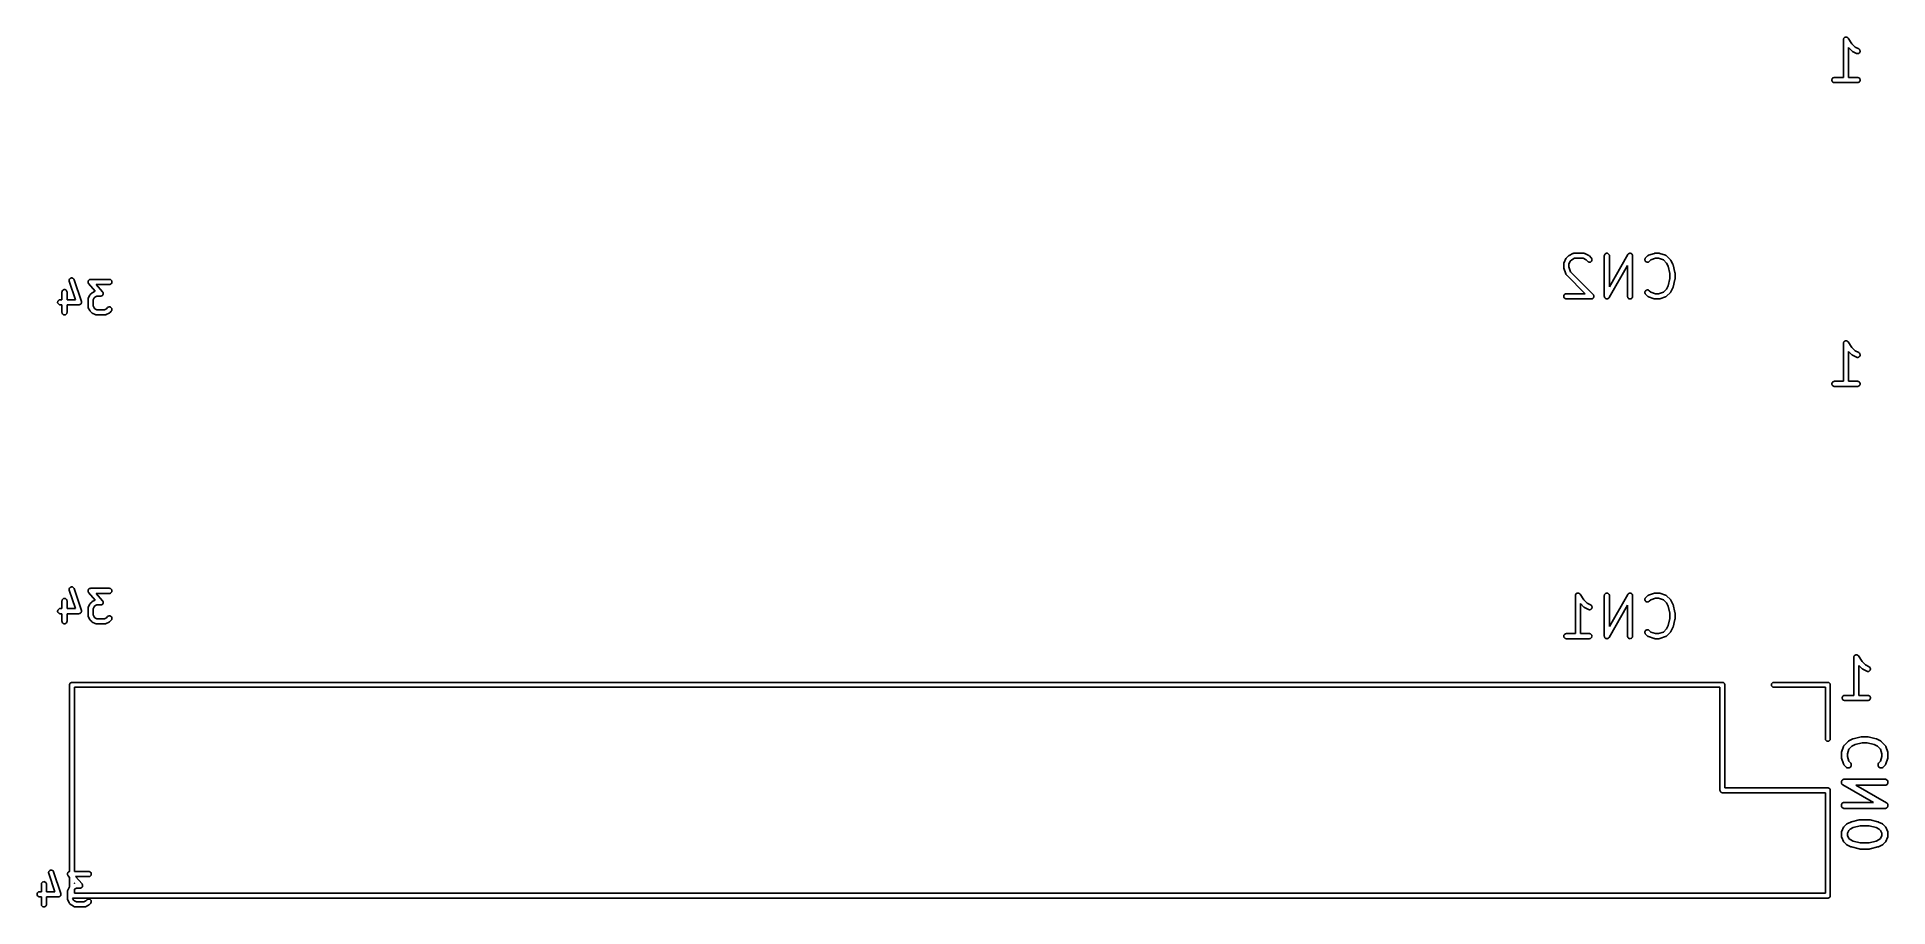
# Model space of a CAD drawing. Extents: x 5.31 to 7.11, y -5.57 to -4.73.
import ezdxf

# ---------------------------------------------------------------- set-up
doc = ezdxf.new("R2010")
doc.units = 0
doc.header["$MEASUREMENT"] = 0
doc.layers.add('BLACK', color=7, linetype='CONTINUOUS')

msp = doc.modelspace()

# ---------------------------------------------------------------- linework, layer by layer
at = {"layer": 'BLACK', "linetype": 'CONTINUOUS'}
for p, q in [((7.06848, -4.72652), (7.06865, -4.72638)), ((7.06865, -4.72638), (7.06888, -4.72626)), ((7.06865, -4.72638), (7.06865, -4.72638)), ((7.06865, -4.72638), (7.06865, -4.72638)), ((7.06888, -4.72626), (7.06907, -4.72616)), ((7.06907, -4.72616), (7.06908, -4.72616)), ((7.06908, -4.72616), (7.06932, -4.72609)), ((7.06908, -4.72616), (7.06908, -4.72616)), ((7.06932, -4.72609), (7.06954, -4.72602)), ((7.06954, -4.72602), (7.06978, -4.726)), ((7.06954, -4.72602), (7.06954, -4.72602)), ((7.06954, -4.72602), (7.06954, -4.72602)), ((7.06978, -4.726), (7.07001, -4.72598)), ((7.07001, -4.72598), (7.07002, -4.72598)), ((7.07002, -4.72598), (7.07002, -4.72598)), ((7.07002, -4.72598), (7.07024, -4.726)), ((7.07024, -4.726), (7.07049, -4.72603)), ((7.07049, -4.72603), (7.07049, -4.72603)), ((7.07049, -4.72603), (7.07049, -4.72603)), ((7.07049, -4.72603), (7.0707, -4.72609)), ((7.0707, -4.72609), (7.07095, -4.72617)), ((7.07095, -4.72617), (7.07095, -4.72617)), ((7.07095, -4.72617), (7.07095, -4.72617)), ((7.07095, -4.72617), (7.07115, -4.72628)), ((7.07115, -4.72628), (7.07137, -4.7264)), ((7.07137, -4.7264), (7.07137, -4.7264)), ((7.07137, -4.7264), (7.07138, -4.7264)), ((7.07138, -4.7264), (7.07156, -4.72655)), ((7.06754, -4.72841), (7.06757, -4.72817)), ((7.06754, -4.72844), (7.06754, -4.72841)), ((7.06754, -4.76535), (7.06754, -4.72844)), ((7.06757, -4.72817), (7.06759, -4.72793)), ((7.06759, -4.72793), (7.06766, -4.72772)), ((7.06759, -4.72793), (7.06759, -4.72793)), ((7.06759, -4.72793), (7.06759, -4.72793)), ((7.06766, -4.72772), (7.06774, -4.72747)), ((7.06774, -4.72747), (7.06785, -4.72726)), ((7.06774, -4.72747), (7.06774, -4.72747)), ((7.06774, -4.72747), (7.06774, -4.72747)), ((7.06785, -4.72726), (7.06797, -4.72705)), ((7.06797, -4.72705), (7.06813, -4.72686)), ((7.06797, -4.72705), (7.06797, -4.72705)), ((7.06797, -4.72705), (7.06797, -4.72705)), ((7.06813, -4.72686), (7.06828, -4.72668)), ((7.06828, -4.72668), (7.06848, -4.72652)), ((7.06828, -4.72668), (7.06828, -4.72668)), ((7.06828, -4.72668), (7.06828, -4.72668)), ((7.07156, -4.72655), (7.07174, -4.7267)), ((7.07174, -4.7267), (7.07174, -4.72671)), ((7.07174, -4.72671), (7.07175, -4.72671)), ((7.07175, -4.72671), (7.0719, -4.72689)), ((7.0719, -4.72689), (7.07205, -4.72708)), ((7.07205, -4.72708), (7.07566, -4.7325)), ((7.07576, -4.73955), (7.07246, -4.73626)), ((7.07246, -4.73626), (7.07246, -4.76535)), ((7.07566, -4.7325), (7.07896, -4.73579)), ((7.07587, -4.73964), (7.07576, -4.73955)), ((7.07597, -4.73974), (7.07587, -4.73964)), ((7.07605, -4.73979), (7.07597, -4.73974)), ((7.07613, -4.73986), (7.07605, -4.73979)), ((7.07625, -4.73992), (7.07613, -4.73986)), ((7.07637, -4.74), (7.07625, -4.73992)), ((7.0764, -4.74001), (7.07637, -4.74)), ((7.08015, -4.74189), (7.0764, -4.74001)), ((7.07896, -4.73579), (7.08235, -4.73749)), ((7.0806, -4.74206), (7.08015, -4.74189)), ((7.08107, -4.74214), (7.0806, -4.74206)), ((7.08155, -4.74213), (7.08107, -4.74214)), ((7.08202, -4.74203), (7.08155, -4.74213)), ((7.08246, -4.74183), (7.08202, -4.74203)), ((7.08235, -4.73749), (7.08238, -4.7375)), ((7.08238, -4.7375), (7.08278, -4.73776)), ((7.08285, -4.74156), (7.08246, -4.74183)), ((7.08278, -4.73776), (7.08313, -4.7381)), ((7.08318, -4.74121), (7.08285, -4.74156)), ((7.08313, -4.7381), (7.0834, -4.73849)), ((7.08344, -4.7408), (7.08318, -4.74121)), ((7.0834, -4.73849), (7.08359, -4.73894)), ((7.08362, -4.74036), (7.08344, -4.7408)), ((7.08359, -4.73894), (7.08369, -4.7394)), ((7.0837, -4.73988), (7.08362, -4.74036)), ((7.08369, -4.7394), (7.0837, -4.73988)), ((7.05629, -4.76779), (7.05634, -4.76732)), ((7.05633, -4.76827), (7.05629, -4.76779)), ((7.05647, -4.76873), (7.05633, -4.76827)), ((7.05634, -4.76732), (7.05648, -4.76686)), ((7.05669, -4.76916), (7.05647, -4.76873)), ((7.05648, -4.76686), (7.05671, -4.76643)), ((7.05699, -4.76953), (7.05669, -4.76916)), ((7.05671, -4.76643), (7.05702, -4.76606)), ((7.05736, -4.76984), (7.05699, -4.76953)), ((7.05702, -4.76606), (7.05739, -4.76576)), ((7.05778, -4.77007), (7.05736, -4.76984)), ((7.05739, -4.76576), (7.05781, -4.76554)), ((7.05824, -4.77022), (7.05778, -4.77007)), ((7.05781, -4.76554), (7.05827, -4.7654)), ((7.05872, -4.77027), (7.05824, -4.77022)), ((7.05827, -4.7654), (7.05875, -4.76535)), ((7.05875, -4.77027), (7.05872, -4.77027)), ((7.05875, -4.76535), (7.06754, -4.76535)), ((7.08125, -4.77027), (7.05875, -4.77027)), ((7.07246, -4.76535), (7.08125, -4.76535)), ((7.08125, -4.76535), (7.08128, -4.76535)), ((7.08173, -4.77022), (7.08125, -4.77027)), ((7.08128, -4.76535), (7.08176, -4.7654)), ((7.08219, -4.77009), (7.08173, -4.77022)), ((7.08176, -4.7654), (7.08222, -4.76555)), ((7.08261, -4.76986), (7.08219, -4.77009)), ((7.08222, -4.76555), (7.08264, -4.76578)), ((7.08298, -4.76956), (7.08261, -4.76986)), ((7.08264, -4.76578), (7.08301, -4.76609)), ((7.08329, -4.76919), (7.08298, -4.76956)), ((7.08301, -4.76609), (7.08331, -4.76646)), ((7.08352, -4.76876), (7.08329, -4.76919)), ((7.08331, -4.76646), (7.08353, -4.76689)), ((7.08366, -4.7683), (7.08352, -4.76876)), ((7.08353, -4.76689), (7.08367, -4.76735)), ((7.08371, -4.76783), (7.08366, -4.7683)), ((7.08367, -4.76735), (7.08371, -4.76783)), ((6.79624, -4.94484), (6.79812, -4.94109)), ((6.79812, -4.94109), (6.79813, -4.94106)), ((6.79813, -4.94106), (6.79821, -4.94094)), ((6.79821, -4.94094), (6.79827, -4.94082)), ((6.79827, -4.94082), (6.79834, -4.94074)), ((6.79834, -4.94074), (6.79839, -4.94066)), ((6.79839, -4.94066), (6.79849, -4.94056)), ((6.79849, -4.94056), (6.79858, -4.94045)), ((6.79858, -4.94045), (6.80045, -4.93858)), ((6.80045, -4.93858), (6.80048, -4.93855)), ((6.80048, -4.93855), (6.80059, -4.93846)), ((6.80059, -4.93846), (6.80069, -4.93837)), ((6.80069, -4.93837), (6.80077, -4.93832)), ((6.80077, -4.93832), (6.80085, -4.93825)), ((6.80085, -4.93825), (6.80098, -4.93819)), ((6.80098, -4.93819), (6.80109, -4.93811)), ((6.80109, -4.93811), (6.80484, -4.93624)), ((6.80652, -4.9409), (6.80365, -4.94234)), ((6.80484, -4.93624), (6.80487, -4.93622)), ((6.80487, -4.93622), (6.80494, -4.9362)), ((6.80494, -4.9362), (6.80501, -4.93617)), ((6.80501, -4.93617), (6.80517, -4.93612)), ((6.80517, -4.93612), (6.80532, -4.93606)), ((6.80532, -4.93606), (6.8054, -4.93605)), ((6.8054, -4.93605), (6.80547, -4.93603)), ((6.80547, -4.93603), (6.80563, -4.93601)), ((6.80563, -4.93601), (6.8058, -4.93598)), ((6.8058, -4.93598), (6.80587, -4.93599)), ((6.80587, -4.93599), (6.80594, -4.93598)), ((6.80594, -4.93598), (6.81532, -4.93598)), ((6.81474, -4.9409), (6.80652, -4.9409)), ((6.81761, -4.94234), (6.81474, -4.9409)), ((6.81532, -4.93598), (6.81535, -4.93598)), ((6.81535, -4.93598), (6.81542, -4.93599)), ((6.81542, -4.93599), (6.8155, -4.93599)), ((6.8155, -4.93599), (6.81566, -4.93601)), ((6.81566, -4.93601), (6.81583, -4.93603)), ((6.81583, -4.93603), (6.8159, -4.93606)), ((6.8159, -4.93606), (6.81597, -4.93607)), ((6.81597, -4.93607), (6.81613, -4.93613)), ((6.81613, -4.93613), (6.81629, -4.93618)), ((6.81629, -4.93618), (6.81635, -4.93621)), ((6.81635, -4.93621), (6.81642, -4.93624)), ((6.81642, -4.93624), (6.82017, -4.93811)), ((6.82017, -4.93811), (6.8202, -4.93813)), ((6.8202, -4.93813), (6.82031, -4.9382)), ((6.82031, -4.9382), (6.82044, -4.93827)), ((6.82044, -4.93827), (6.82051, -4.93834)), ((6.82051, -4.93834), (6.8206, -4.93839)), ((6.8206, -4.93839), (6.8207, -4.93849)), ((6.8207, -4.93849), (6.82081, -4.93858)), ((6.82081, -4.93858), (6.82268, -4.94045)), ((6.82268, -4.94045), (6.82271, -4.94047)), ((6.82271, -4.94047), (6.823, -4.94085)), ((6.823, -4.94085), (6.82323, -4.94128)), ((6.82323, -4.94128), (6.82336, -4.94174)), ((6.82336, -4.94174), (6.8234, -4.94222)), ((6.83535, -4.93841), (6.83541, -4.93793)), ((6.83535, -4.93844), (6.83535, -4.93841)), ((6.83535, -4.97781), (6.83535, -4.93844)), ((6.83541, -4.93793), (6.83555, -4.93747)), ((6.83555, -4.93747), (6.83578, -4.93705)), ((6.83578, -4.93705), (6.83609, -4.93668)), ((6.83609, -4.93668), (6.83647, -4.93638)), ((6.83647, -4.93638), (6.83689, -4.93616)), ((6.83689, -4.93616), (6.83735, -4.93602)), ((6.83735, -4.93602), (6.83783, -4.93598)), ((6.83783, -4.93598), (6.83831, -4.93603)), ((6.83831, -4.93603), (6.83877, -4.93617)), ((6.83877, -4.93617), (6.83919, -4.9364)), ((6.83919, -4.9364), (6.83956, -4.93671)), ((6.83956, -4.93671), (6.83986, -4.93708)), ((6.83986, -4.93708), (6.84009, -4.9375)), ((6.84009, -4.9375), (6.84023, -4.93796)), ((6.84023, -4.93796), (6.84027, -4.93844)), ((6.84027, -4.96854), (6.85817, -4.93722)), ((6.84027, -4.93844), (6.84027, -4.96854)), ((6.85817, -4.93722), (6.85819, -4.93719)), ((6.85819, -4.93719), (6.85824, -4.93712)), ((6.85824, -4.93712), (6.85828, -4.93705)), ((6.85828, -4.93705), (6.85838, -4.93693)), ((6.85838, -4.93693), (6.85848, -4.9368)), ((6.85848, -4.9368), (6.85854, -4.93675)), ((6.85854, -4.93675), (6.85859, -4.93668)), ((6.85859, -4.93668), (6.85871, -4.93658)), ((6.85871, -4.93658), (6.85883, -4.93648)), ((6.85883, -4.93648), (6.8589, -4.93643)), ((6.8589, -4.93643), (6.85896, -4.93638)), ((6.85896, -4.93638), (6.8591, -4.93631)), ((6.8591, -4.93631), (6.85924, -4.93623)), ((6.85924, -4.93623), (6.85932, -4.9362)), ((6.85932, -4.9362), (6.85939, -4.93616)), ((6.85939, -4.93616), (6.85954, -4.93611)), ((6.85954, -4.93611), (6.85969, -4.93606)), ((6.85969, -4.93606), (6.85977, -4.93605)), ((6.85977, -4.93605), (6.85985, -4.93602)), ((6.85985, -4.93602), (6.86001, -4.93601)), ((6.86001, -4.93601), (6.86016, -4.93598)), ((6.86016, -4.93598), (6.86025, -4.93599)), ((6.86025, -4.93599), (6.86033, -4.93598)), ((6.86033, -4.93598), (6.86048, -4.936)), ((6.86048, -4.936), (6.86064, -4.936)), ((6.86064, -4.936), (6.86072, -4.93602)), ((6.86072, -4.93602), (6.86081, -4.93603)), ((6.86081, -4.93603), (6.86096, -4.93608)), ((6.86096, -4.93608), (6.86111, -4.93611)), ((6.86111, -4.93611), (6.86119, -4.93615)), ((6.86119, -4.93615), (6.86126, -4.93617)), ((6.86126, -4.93617), (6.8614, -4.93625)), ((6.8614, -4.93625), (6.86155, -4.93631)), ((6.86155, -4.93631), (6.86161, -4.93636)), ((6.86161, -4.93636), (6.86169, -4.9364)), ((6.86169, -4.9364), (6.86181, -4.9365)), ((6.86181, -4.9365), (6.86194, -4.93659)), ((6.86194, -4.93659), (6.86199, -4.93665)), ((6.86199, -4.93665), (6.86206, -4.93671)), ((6.86206, -4.93671), (6.86216, -4.93683)), ((6.86216, -4.93683), (6.86226, -4.93694)), ((6.86226, -4.93694), (6.86231, -4.93701)), ((6.86231, -4.93701), (6.86236, -4.93708)), ((6.86236, -4.93708), (6.86243, -4.93722)), ((6.86243, -4.93722), (6.86252, -4.93735)), ((6.86252, -4.93735), (6.86255, -4.93743)), ((6.86255, -4.93743), (6.86259, -4.9375)), ((6.86259, -4.9375), (6.86263, -4.93765)), ((6.86263, -4.93765), (6.86269, -4.9378)), ((6.86269, -4.9378), (6.8627, -4.93788)), ((6.8627, -4.93788), (6.86272, -4.93796)), ((6.86272, -4.93796), (6.86274, -4.93812)), ((6.86274, -4.93812), (6.86277, -4.93827)), ((6.86277, -4.93827), (6.86276, -4.93836)), ((6.86276, -4.93836), (6.86277, -4.93844)), ((6.86277, -4.93844), (6.86277, -4.97781)), ((6.87472, -4.94218), (6.87477, -4.9417)), ((6.87477, -4.9417), (6.87491, -4.94124)), ((6.87491, -4.94124), (6.87514, -4.94082)), ((6.87514, -4.94082), (6.87544, -4.94045)), ((6.87544, -4.94045), (6.87732, -4.93858)), ((6.87732, -4.93858), (6.87734, -4.93855)), ((6.87734, -4.93855), (6.8774, -4.93851)), ((6.8774, -4.93851), (6.87745, -4.93845)), ((6.87745, -4.93845), (6.87759, -4.93836)), ((6.87759, -4.93836), (6.87772, -4.93825)), ((6.87772, -4.93825), (6.87778, -4.93822)), ((6.87778, -4.93822), (6.87784, -4.93818)), ((6.87784, -4.93818), (6.878, -4.93811)), ((6.878, -4.93811), (6.87815, -4.93803)), ((6.87815, -4.93803), (6.87821, -4.93801)), ((6.87821, -4.93801), (6.87828, -4.93798)), ((6.87828, -4.93798), (6.88391, -4.93611)), ((6.88508, -4.9409), (6.88039, -4.94247)), ((6.88391, -4.93611), (6.88394, -4.9361)), ((6.88394, -4.9361), (6.88407, -4.93607)), ((6.88407, -4.93607), (6.88421, -4.93603)), ((6.88421, -4.93603), (6.88431, -4.93602)), ((6.88431, -4.93602), (6.88441, -4.936)), ((6.88441, -4.936), (6.88455, -4.93599)), ((6.88455, -4.93599), (6.88468, -4.93598)), ((6.88468, -4.93598), (6.88843, -4.93598)), ((6.88803, -4.9409), (6.88508, -4.9409)), ((6.89273, -4.94247), (6.88803, -4.9409)), ((6.88843, -4.93598), (6.88847, -4.93598)), ((6.88847, -4.93598), (6.8886, -4.936)), ((6.8886, -4.936), (6.88874, -4.936)), ((6.88874, -4.936), (6.88884, -4.93602)), ((6.88884, -4.93602), (6.88894, -4.93603)), ((6.88894, -4.93603), (6.88908, -4.93607)), ((6.88908, -4.93607), (6.88921, -4.93611)), ((6.88921, -4.93611), (6.89484, -4.93798)), ((6.89484, -4.93798), (6.89487, -4.93799)), ((6.89487, -4.93799), (6.89493, -4.93802)), ((6.89493, -4.93802), (6.895, -4.93804)), ((6.895, -4.93804), (6.89515, -4.93812)), ((6.89515, -4.93812), (6.8953, -4.93819)), ((6.8953, -4.93819), (6.89536, -4.93824)), ((6.89536, -4.93824), (6.89543, -4.93827)), ((6.89543, -4.93827), (6.89556, -4.93838)), ((6.89556, -4.93838), (6.89569, -4.93848)), ((6.89569, -4.93848), (6.89574, -4.93853)), ((6.89574, -4.93853), (6.8958, -4.93858)), ((6.8958, -4.93858), (6.89955, -4.94232)), ((5.34658, -4.96008), (5.34705, -4.95998)), ((5.34705, -4.95998), (5.34753, -4.95997)), ((5.34753, -4.95997), (5.34801, -4.96005)), ((5.34801, -4.96005), (5.34845, -4.96023)), ((6.79598, -4.9459), (6.79599, -4.94583)), ((6.79598, -4.94594), (6.79598, -4.9459)), ((6.79598, -4.94969), (6.79598, -4.94594)), ((6.796, -4.94983), (6.79598, -4.94969)), ((6.79599, -4.94576), (6.79602, -4.94559)), ((6.79599, -4.94583), (6.79599, -4.94576)), ((6.796, -4.94996), (6.796, -4.94983)), ((6.79602, -4.95006), (6.796, -4.94996)), ((6.79602, -4.94559), (6.79604, -4.94543)), ((6.79603, -4.95017), (6.79602, -4.95006)), ((6.79607, -4.9503), (6.79603, -4.95017)), ((6.79604, -4.94543), (6.79606, -4.94536)), ((6.79606, -4.94536), (6.79607, -4.94529)), ((6.79607, -4.94529), (6.79613, -4.94513)), ((6.7961, -4.95043), (6.79607, -4.9503)), ((6.79611, -4.95047), (6.7961, -4.95043)), ((6.79798, -4.95609), (6.79611, -4.95047)), ((6.79613, -4.94513), (6.79618, -4.94497)), ((6.79618, -4.94497), (6.79622, -4.94491)), ((6.79622, -4.94491), (6.79624, -4.94484)), ((6.79801, -4.95616), (6.79798, -4.95609)), ((6.79803, -4.95623), (6.79801, -4.95616)), ((6.79811, -4.95638), (6.79803, -4.95623)), ((6.79818, -4.95653), (6.79811, -4.95638)), ((6.79822, -4.95659), (6.79818, -4.95653)), ((6.79826, -4.95665), (6.79822, -4.95659)), ((6.79836, -4.95678), (6.79826, -4.95665)), ((6.79846, -4.95692), (6.79836, -4.95678)), ((6.79851, -4.95697), (6.79846, -4.95692)), ((6.79855, -4.95703), (6.79851, -4.95697)), ((6.79858, -4.95705), (6.79855, -4.95703)), ((6.81688, -4.97535), (6.79858, -4.95705)), ((6.80234, -4.94365), (6.8009, -4.94652)), ((6.8009, -4.94652), (6.8009, -4.94929)), ((6.8009, -4.94929), (6.80247, -4.95398)), ((6.80365, -4.94234), (6.80234, -4.94365)), ((6.80247, -4.95398), (6.82456, -4.97607)), ((6.8192, -4.94393), (6.81761, -4.94234)), ((6.81957, -4.94423), (6.8192, -4.94393)), ((6.82, -4.94446), (6.81957, -4.94423)), ((6.82045, -4.9446), (6.82, -4.94446)), ((6.82093, -4.94465), (6.82045, -4.9446)), ((6.82141, -4.94461), (6.82093, -4.94465)), ((6.82187, -4.94447), (6.82141, -4.94461)), ((6.8223, -4.94424), (6.82187, -4.94447)), ((6.82267, -4.94394), (6.8223, -4.94424)), ((6.82298, -4.94357), (6.82267, -4.94394)), ((6.82321, -4.94315), (6.82298, -4.94357)), ((6.82335, -4.94269), (6.82321, -4.94315)), ((6.8234, -4.94222), (6.82335, -4.94269)), ((6.85785, -4.94771), (6.83995, -4.97903)), ((6.85785, -4.97781), (6.85785, -4.94771)), ((6.87477, -4.94266), (6.87472, -4.94218)), ((6.87491, -4.94312), (6.87477, -4.94266)), ((6.87513, -4.94354), (6.87491, -4.94312)), ((6.87543, -4.94392), (6.87513, -4.94354)), ((6.8758, -4.94422), (6.87543, -4.94392)), ((6.87622, -4.94445), (6.8758, -4.94422)), ((6.87668, -4.9446), (6.87622, -4.94445)), ((6.87716, -4.94465), (6.87668, -4.9446)), ((6.87764, -4.94461), (6.87716, -4.94465)), ((6.8781, -4.94447), (6.87764, -4.94461)), ((6.87852, -4.94425), (6.8781, -4.94447)), ((6.8789, -4.94395), (6.87852, -4.94425)), ((6.87892, -4.94393), (6.8789, -4.94395)), ((6.88039, -4.94247), (6.87892, -4.94393)), ((6.89578, -4.94552), (6.89273, -4.94247)), ((6.89736, -4.94867), (6.89578, -4.94552)), ((6.8991, -4.95562), (6.89736, -4.94867)), ((6.8991, -4.96063), (6.8991, -4.95562)), ((6.89955, -4.94232), (6.89957, -4.94235)), ((6.89957, -4.94235), (6.89966, -4.94246)), ((6.89966, -4.94246), (6.89975, -4.94256)), ((6.89975, -4.94256), (6.89981, -4.94264)), ((6.89981, -4.94264), (6.89987, -4.94272)), ((6.89987, -4.94272), (6.89993, -4.94285)), ((6.89993, -4.94285), (6.90001, -4.94296)), ((6.90001, -4.94296), (6.90188, -4.94671)), ((6.90188, -4.94671), (6.9019, -4.94674)), ((6.9019, -4.94674), (6.9019, -4.94676)), ((6.9019, -4.94676), (6.90191, -4.94676)), ((6.90191, -4.94676), (6.90198, -4.94698)), ((6.90198, -4.94698), (6.90206, -4.9472)), ((6.90206, -4.9472), (6.90206, -4.94721)), ((6.90206, -4.94721), (6.90207, -4.94722)), ((6.90207, -4.94722), (6.90394, -4.95472)), ((6.90394, -4.95472), (6.90395, -4.95475)), ((6.90395, -4.95475), (6.90396, -4.95479)), ((6.90396, -4.95479), (6.90397, -4.95484)), ((6.90397, -4.95484), (6.90399, -4.95503)), ((6.90399, -4.95503), (6.90402, -4.95523)), ((6.90402, -4.95523), (6.90401, -4.95527)), ((6.90401, -4.95527), (6.90402, -4.95531)), ((6.90402, -4.95531), (6.90402, -4.96094)), ((5.33785, -4.97364), (5.33791, -4.97316)), ((5.33785, -4.97367), (5.33785, -4.97364)), ((5.33785, -4.98105), (5.33785, -4.97367)), ((5.33791, -4.97316), (5.33805, -4.9727)), ((5.33805, -4.9727), (5.33828, -4.97228)), ((5.33828, -4.97228), (5.33859, -4.97191)), ((5.33859, -4.97191), (5.33897, -4.97161)), ((5.33897, -4.97161), (5.33939, -4.97139)), ((5.33939, -4.97139), (5.33985, -4.97126)), ((5.33985, -4.97126), (5.34033, -4.97121)), ((5.34033, -4.97121), (5.34081, -4.97126)), ((5.34081, -4.97126), (5.34127, -4.9714)), ((5.34127, -4.9714), (5.34169, -4.97163)), ((5.34169, -4.97163), (5.34206, -4.97194)), ((5.34206, -4.97194), (5.34236, -4.97231)), ((5.34236, -4.97231), (5.34259, -4.97273)), ((5.34259, -4.97273), (5.34273, -4.97319)), ((5.34273, -4.97319), (5.34278, -4.97367)), ((5.34278, -4.97367), (5.34278, -4.98105)), ((5.34489, -4.96222), (5.34498, -4.96175)), ((5.3449, -4.9627), (5.34489, -4.96222)), ((5.345, -4.96317), (5.3449, -4.9627)), ((5.34498, -4.96175), (5.34516, -4.9613)), ((5.34501, -4.9632), (5.345, -4.96317)), ((5.35096, -4.98105), (5.34501, -4.9632)), ((5.34516, -4.9613), (5.34542, -4.9609)), ((5.34542, -4.9609), (5.34575, -4.96055)), ((5.34575, -4.96055), (5.34614, -4.96028)), ((5.34614, -4.96028), (5.34658, -4.96008)), ((5.34845, -4.96023), (5.34886, -4.96048)), ((5.34886, -4.96048), (5.34921, -4.96082)), ((5.34921, -4.96082), (5.34948, -4.96121)), ((5.34948, -4.96121), (5.34968, -4.96165)), ((5.34968, -4.96165), (5.35671, -4.98274)), ((5.36316, -4.96381), (5.36317, -4.96373)), ((5.36318, -4.96397), (5.36316, -4.96381)), ((5.36317, -4.96364), (5.3632, -4.96349)), ((5.36317, -4.96373), (5.36317, -4.96364)), ((5.36318, -4.96412), (5.36318, -4.96397)), ((5.3632, -4.96421), (5.36318, -4.96412)), ((5.3632, -4.96349), (5.36321, -4.96334)), ((5.36321, -4.96429), (5.3632, -4.96421)), ((5.36321, -4.96334), (5.36324, -4.96325)), ((5.36325, -4.96444), (5.36321, -4.96429)), ((5.36324, -4.96325), (5.36325, -4.96317)), ((5.36325, -4.96317), (5.36331, -4.96302)), ((5.36328, -4.96459), (5.36325, -4.96444)), ((5.36332, -4.96467), (5.36328, -4.96459)), ((5.36331, -4.96302), (5.36336, -4.96288)), ((5.36334, -4.96475), (5.36332, -4.96467)), ((5.36341, -4.96489), (5.36334, -4.96475)), ((5.36336, -4.96288), (5.3634, -4.9628)), ((5.3634, -4.9628), (5.36343, -4.96272)), ((5.36348, -4.96503), (5.36341, -4.96489)), ((5.36342, -4.9796), (5.36483, -4.97679)), ((5.36343, -4.96272), (5.36351, -4.96259)), ((5.36353, -4.9651), (5.36348, -4.96503)), ((5.36351, -4.96259), (5.36358, -4.96245)), ((5.36357, -4.96518), (5.36353, -4.9651)), ((5.36366, -4.9653), (5.36357, -4.96518)), ((5.36358, -4.96245), (5.36364, -4.96239)), ((5.36364, -4.96239), (5.36369, -4.96231)), ((5.36375, -4.96542), (5.36366, -4.9653)), ((5.36369, -4.96231), (5.36379, -4.9622)), ((5.36377, -4.96545), (5.36375, -4.96542)), ((5.37024, -4.97284), (5.36377, -4.96545)), ((5.36379, -4.9622), (5.36389, -4.96208)), ((5.36389, -4.96208), (5.36396, -4.96203)), ((5.36396, -4.96203), (5.36402, -4.96197)), ((5.36402, -4.96197), (5.36414, -4.96188)), ((5.36414, -4.96188), (5.36426, -4.96178)), ((5.36426, -4.96178), (5.36434, -4.96174)), ((5.36434, -4.96174), (5.36441, -4.96169)), ((5.36441, -4.96169), (5.36455, -4.96163)), ((5.36455, -4.96163), (5.36469, -4.96156)), ((5.36469, -4.96156), (5.36477, -4.96153)), ((5.36477, -4.96153), (5.36485, -4.9615)), ((5.36483, -4.97679), (5.36485, -4.97676)), ((5.36485, -4.9615), (5.365, -4.96146)), ((5.36485, -4.97676), (5.36492, -4.97664)), ((5.36492, -4.97664), (5.36499, -4.97652)), ((5.36499, -4.97652), (5.36505, -4.97644)), ((5.365, -4.96146), (5.36515, -4.96142)), ((5.36505, -4.97644), (5.36511, -4.97636)), ((5.36511, -4.97636), (5.3652, -4.97626)), ((5.36515, -4.96142), (5.36523, -4.96141)), ((5.3652, -4.97626), (5.36529, -4.97615)), ((5.36523, -4.96141), (5.36532, -4.96139)), ((5.36529, -4.97615), (5.3667, -4.97474)), ((5.36532, -4.96139), (5.36547, -4.96138)), ((5.36547, -4.96138), (5.36562, -4.96137)), ((5.36562, -4.96137), (5.3839, -4.96137)), ((5.3667, -4.97474), (5.36672, -4.97472)), ((5.36672, -4.97472), (5.36683, -4.97463)), ((5.36683, -4.97463), (5.36693, -4.97454)), ((5.36693, -4.97454), (5.36702, -4.97448)), ((5.36702, -4.97448), (5.3671, -4.97442)), ((5.3671, -4.97442), (5.36722, -4.97436)), ((5.36722, -4.97436), (5.36734, -4.97428)), ((5.36734, -4.97428), (5.37015, -4.97288)), ((5.37183, -4.97754), (5.36989, -4.97851)), ((5.37015, -4.97288), (5.37018, -4.97286)), ((5.37018, -4.97286), (5.37024, -4.97284)), ((5.3839, -4.96629), (5.37105, -4.96629)), ((5.37105, -4.96629), (5.37732, -4.97346)), ((5.37547, -4.97754), (5.37183, -4.97754)), ((5.37562, -4.97752), (5.37547, -4.97754)), ((5.37577, -4.97752), (5.37562, -4.97752)), ((5.37586, -4.9775), (5.37577, -4.97752)), ((5.37594, -4.97749), (5.37586, -4.9775)), ((5.37609, -4.97745), (5.37594, -4.97749)), ((5.37624, -4.97741), (5.37609, -4.97745)), ((5.37632, -4.97738), (5.37624, -4.97741)), ((5.3764, -4.97735), (5.37632, -4.97738)), ((5.37654, -4.97728), (5.3764, -4.97735)), ((5.37668, -4.97722), (5.37654, -4.97728)), ((5.37675, -4.97717), (5.37668, -4.97722)), ((5.37683, -4.97713), (5.37675, -4.97717)), ((5.37695, -4.97703), (5.37683, -4.97713)), ((5.37707, -4.97694), (5.37695, -4.97703)), ((5.37713, -4.97688), (5.37707, -4.97694)), ((5.3772, -4.97682), (5.37713, -4.97688)), ((5.3773, -4.97671), (5.3772, -4.97682)), ((5.37741, -4.97659), (5.3773, -4.97671)), ((5.37732, -4.97346), (5.37734, -4.97348)), ((5.37734, -4.97348), (5.37743, -4.97361)), ((5.37745, -4.97652), (5.37741, -4.97659)), ((5.37743, -4.97361), (5.37753, -4.97373)), ((5.37751, -4.97645), (5.37745, -4.97652)), ((5.37758, -4.97632), (5.37751, -4.97645)), ((5.37753, -4.97373), (5.37757, -4.97381)), ((5.37757, -4.97381), (5.37762, -4.97388)), ((5.37766, -4.97619), (5.37758, -4.97632)), ((5.37762, -4.97388), (5.37768, -4.97402)), ((5.37769, -4.97611), (5.37766, -4.97619)), ((5.37768, -4.97402), (5.37775, -4.97416)), ((5.37774, -4.97603), (5.37769, -4.97611)), ((5.37778, -4.97589), (5.37774, -4.97603)), ((5.37775, -4.97416), (5.37777, -4.97424)), ((5.37777, -4.97424), (5.37781, -4.97432)), ((5.37784, -4.97574), (5.37778, -4.97589)), ((5.37781, -4.97432), (5.37784, -4.97447)), ((5.37784, -4.97447), (5.37788, -4.97462)), ((5.37785, -4.97566), (5.37784, -4.97574)), ((5.37788, -4.97557), (5.37785, -4.97566)), ((5.37788, -4.97462), (5.37789, -4.9747)), ((5.37789, -4.97542), (5.37788, -4.97557)), ((5.37789, -4.9747), (5.37791, -4.97479)), ((5.37792, -4.97527), (5.37789, -4.97542)), ((5.37791, -4.97479), (5.37791, -4.97494)), ((5.37791, -4.97494), (5.37793, -4.9751)), ((5.37793, -4.9751), (5.37792, -4.97518)), ((5.37792, -4.97518), (5.37792, -4.97527)), ((5.3839, -4.96137), (5.38394, -4.96137)), ((5.38438, -4.96624), (5.3839, -4.96629)), ((5.38394, -4.96137), (5.38441, -4.96142)), ((5.38484, -4.96611), (5.38438, -4.96624)), ((5.38441, -4.96142), (5.38487, -4.96157)), ((5.38526, -4.96588), (5.38484, -4.96611)), ((5.38487, -4.96157), (5.38529, -4.9618)), ((5.38564, -4.96558), (5.38526, -4.96588)), ((5.38529, -4.9618), (5.38566, -4.96211)), ((5.38594, -4.96521), (5.38564, -4.96558)), ((5.38566, -4.96211), (5.38596, -4.96248)), ((5.38617, -4.96478), (5.38594, -4.96521)), ((5.38596, -4.96248), (5.38618, -4.96291)), ((5.38631, -4.96432), (5.38617, -4.96478)), ((5.38618, -4.96291), (5.38632, -4.96337)), ((5.38636, -4.96385), (5.38631, -4.96432)), ((5.38632, -4.96337), (5.38636, -4.96385)), ((6.79598, -4.97779), (6.79603, -4.97732)), ((6.79603, -4.97827), (6.79598, -4.97779)), ((6.79603, -4.97732), (6.79618, -4.97686)), ((6.79618, -4.97686), (6.7964, -4.97643)), ((6.7964, -4.97643), (6.79671, -4.97606)), ((6.79671, -4.97606), (6.79708, -4.97576)), ((6.79708, -4.97576), (6.79751, -4.97554)), ((6.79751, -4.97554), (6.79797, -4.9754)), ((6.79797, -4.9754), (6.79844, -4.97535)), ((6.79844, -4.97535), (6.81688, -4.97535)), ((6.82456, -4.97607), (6.82457, -4.97609)), ((6.82457, -4.97609), (6.82457, -4.97609)), ((6.82457, -4.97609), (6.82457, -4.97609)), ((6.82457, -4.97609), (6.82458, -4.97609)), ((6.82458, -4.97609), (6.82472, -4.97627)), ((6.82472, -4.97627), (6.82487, -4.97646)), ((6.82487, -4.97646), (6.82488, -4.97647)), ((6.82488, -4.97647), (6.82488, -4.97647)), ((6.82488, -4.97647), (6.82498, -4.97667)), ((6.82498, -4.97667), (6.8251, -4.97689)), ((6.8251, -4.97689), (6.8251, -4.97689)), ((6.8251, -4.97689), (6.8251, -4.9769)), ((6.8251, -4.9769), (6.82517, -4.97712)), ((6.82517, -4.97712), (6.82523, -4.97735)), ((6.82523, -4.97735), (6.82523, -4.97735)), ((6.82523, -4.97735), (6.82523, -4.97736)), ((6.82523, -4.97736), (6.82526, -4.9776)), ((6.82528, -4.97784), (6.82525, -4.97807)), ((6.82526, -4.9776), (6.82528, -4.97783)), ((6.82528, -4.97783), (6.82528, -4.97783)), ((6.82528, -4.97783), (6.82528, -4.97784)), ((6.83536, -4.97789), (6.83535, -4.97781)), ((6.83536, -4.97798), (6.83536, -4.97789)), ((6.83538, -4.97813), (6.83536, -4.97798)), ((6.8579, -4.97829), (6.85785, -4.97781)), ((6.86277, -4.97784), (6.86272, -4.97832)), ((6.86277, -4.97781), (6.86277, -4.97784)), ((6.87472, -4.97403), (6.87478, -4.97356)), ((6.87477, -4.97451), (6.87472, -4.97403)), ((6.8749, -4.97497), (6.87477, -4.97451)), ((6.87478, -4.97356), (6.87492, -4.9731)), ((6.87512, -4.9754), (6.8749, -4.97497)), ((6.87492, -4.9731), (6.87515, -4.97268)), ((6.87542, -4.97578), (6.87512, -4.9754)), ((6.87515, -4.97268), (6.87546, -4.97231)), ((6.87544, -4.9758), (6.87542, -4.97578)), ((6.87732, -4.97768), (6.87544, -4.9758)), ((6.87546, -4.97231), (6.87583, -4.97201)), ((6.87583, -4.97201), (6.87625, -4.97178)), ((6.87625, -4.97178), (6.87671, -4.97165)), ((6.87671, -4.97165), (6.87719, -4.9716)), ((6.87719, -4.9716), (6.87767, -4.97165)), ((6.87737, -4.97772), (6.87732, -4.97768)), ((6.87742, -4.97777), (6.87737, -4.97772)), ((6.87756, -4.97787), (6.87742, -4.97777)), ((6.87769, -4.97798), (6.87756, -4.97787)), ((6.87767, -4.97165), (6.87813, -4.97179)), ((6.87775, -4.97801), (6.87769, -4.97798)), ((6.87781, -4.97806), (6.87775, -4.97801)), ((6.87813, -4.97179), (6.87855, -4.97202)), ((6.87855, -4.97202), (6.87892, -4.97232)), ((6.87892, -4.97232), (6.88039, -4.97378)), ((6.88039, -4.97378), (6.88508, -4.97535)), ((6.88508, -4.97535), (6.88803, -4.97535)), ((6.88803, -4.97535), (6.89273, -4.97378)), ((6.89273, -4.97378), (6.89578, -4.97073)), ((6.8954, -4.978), (6.89533, -4.97803)), ((6.89553, -4.97789), (6.8954, -4.978)), ((6.89567, -4.9778), (6.89553, -4.97789)), ((6.89572, -4.97774), (6.89567, -4.9778)), ((6.89577, -4.9777), (6.89572, -4.97774)), ((6.8958, -4.97768), (6.89577, -4.9777)), ((6.89578, -4.97073), (6.89736, -4.96758)), ((6.89955, -4.97393), (6.8958, -4.97768)), ((6.89736, -4.96758), (6.8991, -4.96063)), ((6.89963, -4.97382), (6.89955, -4.97393)), ((6.89973, -4.97372), (6.89963, -4.97382)), ((6.89979, -4.97363), (6.89973, -4.97372)), ((6.89985, -4.97355), (6.89979, -4.97363)), ((6.89992, -4.97343), (6.89985, -4.97355)), ((6.89999, -4.97332), (6.89992, -4.97343)), ((6.90001, -4.97329), (6.89999, -4.97332)), ((6.90188, -4.96954), (6.90001, -4.97329)), ((6.90189, -4.96953), (6.90188, -4.96954)), ((6.90197, -4.9693), (6.90189, -4.96952)), ((6.90189, -4.96952), (6.90189, -4.96953)), ((6.90205, -4.96909), (6.90197, -4.9693)), ((6.90206, -4.96908), (6.90205, -4.96909)), ((6.90207, -4.96903), (6.90206, -4.96907)), ((6.90206, -4.96907), (6.90206, -4.96908)), ((6.90394, -4.96153), (6.90207, -4.96903)), ((6.90395, -4.96149), (6.90394, -4.96153)), ((6.90396, -4.96145), (6.90395, -4.96149)), ((6.90398, -4.96125), (6.90396, -4.96145)), ((6.90401, -4.96106), (6.90398, -4.96125)), ((6.90402, -4.96097), (6.90401, -4.96102)), ((6.90401, -4.96102), (6.90401, -4.96106)), ((6.90402, -4.96094), (6.90402, -4.96097)), ((5.33364, -4.9835), (5.33369, -4.98302)), ((5.33368, -4.98398), (5.33364, -4.9835)), ((5.33382, -4.98444), (5.33368, -4.98398)), ((5.33369, -4.98302), (5.33383, -4.98256)), ((5.33404, -4.98486), (5.33382, -4.98444)), ((5.33383, -4.98256), (5.33406, -4.98214)), ((5.33434, -4.98524), (5.33404, -4.98486)), ((5.33406, -4.98214), (5.33436, -4.98177)), ((5.33471, -4.98555), (5.33434, -4.98524)), ((5.33436, -4.98177), (5.33474, -4.98147)), ((5.33513, -4.98578), (5.33471, -4.98555)), ((5.33474, -4.98147), (5.33516, -4.98124)), ((5.33559, -4.98592), (5.33513, -4.98578)), ((5.33516, -4.98124), (5.33562, -4.9811)), ((5.33606, -4.98598), (5.33559, -4.98592)), ((5.33562, -4.9811), (5.3361, -4.98105)), ((5.3361, -4.98598), (5.33606, -4.98598)), ((5.3361, -4.98105), (5.33785, -4.98105)), ((5.33785, -4.98598), (5.3361, -4.98598)), ((5.33785, -4.99336), (5.33785, -4.98598)), ((5.3379, -4.99384), (5.33785, -4.99336)), ((5.33804, -4.9943), (5.3379, -4.99384)), ((5.33827, -4.99472), (5.33804, -4.9943)), ((5.33857, -4.99509), (5.33827, -4.99472)), ((5.33894, -4.9954), (5.33857, -4.99509)), ((5.33936, -4.99563), (5.33894, -4.9954)), ((5.33982, -4.99577), (5.33936, -4.99563)), ((5.3403, -4.99582), (5.33982, -4.99577)), ((5.34078, -4.99577), (5.3403, -4.99582)), ((5.34124, -4.99564), (5.34078, -4.99577)), ((5.34166, -4.99542), (5.34124, -4.99564)), ((5.34204, -4.99512), (5.34166, -4.99542)), ((5.34235, -4.99475), (5.34204, -4.99512)), ((5.34258, -4.99433), (5.34235, -4.99475)), ((5.34272, -4.99387), (5.34258, -4.99433)), ((5.34278, -4.99339), (5.34272, -4.99387)), ((5.34278, -4.98105), (5.35096, -4.98105)), ((5.35438, -4.98598), (5.34278, -4.98598)), ((5.34278, -4.98598), (5.34278, -4.99336)), ((5.34278, -4.99336), (5.34278, -4.99339)), ((5.35452, -4.98596), (5.35438, -4.98598)), ((5.35467, -4.98596), (5.35452, -4.98596)), ((5.35476, -4.98594), (5.35467, -4.98596)), ((5.35485, -4.98593), (5.35476, -4.98594)), ((5.35499, -4.98589), (5.35485, -4.98593)), ((5.35514, -4.98585), (5.35499, -4.98589)), ((5.35522, -4.98582), (5.35514, -4.98585)), ((5.35531, -4.98579), (5.35522, -4.98582)), ((5.35544, -4.98572), (5.35531, -4.98579)), ((5.35558, -4.98566), (5.35544, -4.98572)), ((5.35565, -4.98561), (5.35558, -4.98566)), ((5.35574, -4.98556), (5.35565, -4.98561)), ((5.35585, -4.98547), (5.35574, -4.98556)), ((5.35597, -4.98539), (5.35585, -4.98547)), ((5.35604, -4.98532), (5.35597, -4.98539)), ((5.35611, -4.98526), (5.35604, -4.98532)), ((5.3562, -4.98515), (5.35611, -4.98526)), ((5.3563, -4.98504), (5.3562, -4.98515)), ((5.35636, -4.98496), (5.3563, -4.98504)), ((5.35642, -4.98489), (5.35636, -4.98496)), ((5.35649, -4.98476), (5.35642, -4.98489)), ((5.35656, -4.98464), (5.35649, -4.98476)), ((5.3566, -4.98455), (5.35656, -4.98464)), ((5.35664, -4.98447), (5.3566, -4.98455)), ((5.35669, -4.98433), (5.35664, -4.98447)), ((5.35674, -4.98419), (5.35669, -4.98433)), ((5.35671, -4.98274), (5.35672, -4.98277)), ((5.35672, -4.98277), (5.35675, -4.98291)), ((5.35676, -4.9841), (5.35674, -4.98419)), ((5.35675, -4.98291), (5.35679, -4.98305)), ((5.35679, -4.98401), (5.35676, -4.9841)), ((5.35679, -4.98305), (5.3568, -4.98315)), ((5.3568, -4.98386), (5.35679, -4.98401)), ((5.3568, -4.98315), (5.35682, -4.98324)), ((5.35683, -4.98372), (5.3568, -4.98386)), ((5.35682, -4.98324), (5.35682, -4.98339)), ((5.35682, -4.98339), (5.35684, -4.98353)), ((5.35684, -4.98353), (5.35683, -4.98363)), ((5.35683, -4.98363), (5.35683, -4.98372)), ((5.36316, -4.98067), (5.36317, -4.9806)), ((5.36316, -4.9807), (5.36316, -4.98067)), ((5.36316, -4.98773), (5.36316, -4.9807)), ((5.36317, -4.98781), (5.36316, -4.98773)), ((5.36317, -4.98052), (5.3632, -4.98036)), ((5.36317, -4.9806), (5.36317, -4.98052)), ((5.36317, -4.98788), (5.36317, -4.98781)), ((5.36319, -4.98804), (5.36317, -4.98788)), ((5.36321, -4.98821), (5.36319, -4.98804)), ((5.3632, -4.98036), (5.36322, -4.98019)), ((5.36323, -4.98828), (5.36321, -4.98821)), ((5.36322, -4.98019), (5.36324, -4.98012)), ((5.36324, -4.98835), (5.36323, -4.98828)), ((5.36324, -4.98012), (5.36325, -4.98005)), ((5.3633, -4.98851), (5.36324, -4.98835)), ((5.36325, -4.98005), (5.36331, -4.97989)), ((5.36335, -4.98867), (5.3633, -4.98851)), ((5.36331, -4.97989), (5.36336, -4.97973)), ((5.36338, -4.98873), (5.36335, -4.98867)), ((5.36336, -4.97973), (5.3634, -4.97967)), ((5.36341, -4.9888), (5.36338, -4.98873)), ((5.3634, -4.97967), (5.36342, -4.9796)), ((5.36342, -4.98883), (5.36341, -4.9888)), ((5.36483, -4.99165), (5.36342, -4.98883)), ((5.3649, -4.99176), (5.36483, -4.99165)), ((5.36497, -4.99189), (5.3649, -4.99176)), ((5.36503, -4.99197), (5.36497, -4.99189)), ((5.36509, -4.99205), (5.36503, -4.99197)), ((5.36518, -4.99215), (5.36509, -4.99205)), ((5.36527, -4.99226), (5.36518, -4.99215)), ((5.36529, -4.99229), (5.36527, -4.99226)), ((5.3667, -4.99369), (5.36529, -4.99229)), ((5.3668, -4.99378), (5.3667, -4.99369)), ((5.3669, -4.99388), (5.3668, -4.99378)), ((5.36699, -4.99393), (5.3669, -4.99388)), ((5.36707, -4.994), (5.36699, -4.99393)), ((5.36719, -4.99406), (5.36707, -4.994)), ((5.36731, -4.99414), (5.36719, -4.99406)), ((5.36734, -4.99415), (5.36731, -4.99414)), ((5.37015, -4.99556), (5.36734, -4.99415)), ((5.36905, -4.97935), (5.36808, -4.98128)), ((5.36808, -4.98128), (5.36808, -4.98715)), ((5.36808, -4.98715), (5.36905, -4.98909)), ((5.36989, -4.97851), (5.36905, -4.97935)), ((5.36905, -4.98909), (5.36989, -4.98993)), ((5.36989, -4.98993), (5.37183, -4.9909)), ((5.37022, -4.99558), (5.37015, -4.99556)), ((5.37028, -4.99562), (5.37022, -4.99558)), ((5.37044, -4.99567), (5.37028, -4.99562)), ((5.3706, -4.99573), (5.37044, -4.99567)), ((5.37067, -4.99574), (5.3706, -4.99573)), ((5.37074, -4.99576), (5.37067, -4.99574)), ((5.3709, -4.99578), (5.37074, -4.99576)), ((5.37107, -4.99581), (5.3709, -4.99578)), ((5.37114, -4.99581), (5.37107, -4.99581)), ((5.37121, -4.99582), (5.37114, -4.99581)), ((5.37125, -4.99582), (5.37121, -4.99582)), ((5.37969, -4.99582), (5.37125, -4.99582)), ((5.37183, -4.9909), (5.3791, -4.9909)), ((5.3791, -4.9909), (5.38104, -4.98993)), ((5.37976, -4.99581), (5.37969, -4.99582)), ((5.37983, -4.99581), (5.37976, -4.99581)), ((5.38, -4.99579), (5.37983, -4.99581)), ((5.38016, -4.99577), (5.38, -4.99579)), ((5.38023, -4.99575), (5.38016, -4.99577)), ((5.3803, -4.99574), (5.38023, -4.99575)), ((5.38046, -4.99568), (5.3803, -4.99574)), ((5.38062, -4.99563), (5.38046, -4.99568)), ((5.38069, -4.9956), (5.38062, -4.99563)), ((5.38075, -4.99557), (5.38069, -4.9956)), ((5.38079, -4.99556), (5.38075, -4.99557)), ((5.3836, -4.99415), (5.38079, -4.99556)), ((5.38104, -4.98993), (5.38216, -4.98881)), ((5.38216, -4.98881), (5.38219, -4.98878)), ((5.38219, -4.98878), (5.38256, -4.98848)), ((5.38256, -4.98848), (5.38299, -4.98826)), ((5.38299, -4.98826), (5.38345, -4.98813)), ((5.38345, -4.98813), (5.38393, -4.98809)), ((5.38371, -4.99408), (5.3836, -4.99415)), ((5.38384, -4.99402), (5.38371, -4.99408)), ((5.38392, -4.99395), (5.38384, -4.99402)), ((5.384, -4.9939), (5.38392, -4.99395)), ((5.38393, -4.98809), (5.38441, -4.98814)), ((5.3841, -4.9938), (5.384, -4.9939)), ((5.38421, -4.99372), (5.3841, -4.9938)), ((5.38424, -4.99369), (5.38421, -4.99372)), ((5.38564, -4.99229), (5.38424, -4.99369)), ((5.38441, -4.98814), (5.38486, -4.98828)), ((5.38486, -4.98828), (5.38529, -4.98851)), ((5.38529, -4.98851), (5.38566, -4.98882)), ((5.38595, -4.99191), (5.38564, -4.99229)), ((5.38566, -4.98882), (5.38596, -4.98919)), ((5.38617, -4.99149), (5.38595, -4.99191)), ((5.38596, -4.98919), (5.38618, -4.98962)), ((5.38632, -4.99103), (5.38617, -4.99149)), ((5.38618, -4.98962), (5.38632, -4.99008)), ((5.38632, -4.99008), (5.38636, -4.99055)), ((5.38636, -4.99055), (5.38632, -4.99103)), ((6.79616, -4.97873), (6.79603, -4.97827)), ((6.79638, -4.97916), (6.79616, -4.97873)), ((6.79669, -4.97953), (6.79638, -4.97916)), ((6.79705, -4.97984), (6.79669, -4.97953)), ((6.79747, -4.98007), (6.79705, -4.97984)), ((6.79793, -4.98022), (6.79747, -4.98007)), ((6.79841, -4.98027), (6.79793, -4.98022)), ((6.79844, -4.98027), (6.79841, -4.98027)), ((6.82282, -4.98027), (6.79844, -4.98027)), ((6.82305, -4.98025), (6.82282, -4.98027)), ((6.82329, -4.98023), (6.82305, -4.98025)), ((6.82352, -4.98016), (6.82329, -4.98022)), ((6.82329, -4.98022), (6.82329, -4.98022)), ((6.82329, -4.98022), (6.82329, -4.98023)), ((6.82375, -4.98009), (6.82352, -4.98016)), ((6.82397, -4.97997), (6.82375, -4.98009)), ((6.82375, -4.98009), (6.82375, -4.98009)), ((6.82375, -4.98009), (6.82375, -4.98009)), ((6.82417, -4.97986), (6.82397, -4.97997)), ((6.82418, -4.97986), (6.82417, -4.97986)), ((6.82417, -4.97986), (6.82417, -4.97986)), ((6.82437, -4.9797), (6.82418, -4.97986)), ((6.82454, -4.97956), (6.82437, -4.9797)), ((6.82455, -4.97956), (6.82454, -4.97956)), ((6.82471, -4.97937), (6.82455, -4.97956)), ((6.82455, -4.97956), (6.82455, -4.97956)), ((6.82485, -4.97919), (6.82471, -4.97937)), ((6.82486, -4.97919), (6.82485, -4.97919)), ((6.82485, -4.97919), (6.82485, -4.97919)), ((6.82497, -4.97897), (6.82486, -4.97919)), ((6.82508, -4.97877), (6.82497, -4.97897)), ((6.82515, -4.97854), (6.82508, -4.97876)), ((6.82508, -4.97876), (6.82508, -4.97877)), ((6.82508, -4.97877), (6.82508, -4.97877)), ((6.82522, -4.97831), (6.82515, -4.97854)), ((6.82523, -4.9783), (6.82522, -4.97831)), ((6.82522, -4.97831), (6.82522, -4.97831)), ((6.82525, -4.97807), (6.82523, -4.9783)), ((6.8354, -4.97829), (6.83538, -4.97813)), ((6.83542, -4.97837), (6.8354, -4.97829)), ((6.83544, -4.97845), (6.83542, -4.97837)), ((6.83549, -4.9786), (6.83544, -4.97845)), ((6.83554, -4.97875), (6.83549, -4.9786)), ((6.83558, -4.97882), (6.83554, -4.97875)), ((6.83561, -4.9789), (6.83558, -4.97882)), ((6.83569, -4.97903), (6.83561, -4.9789)), ((6.83576, -4.97917), (6.83569, -4.97903)), ((6.83582, -4.97924), (6.83576, -4.97917)), ((6.83586, -4.97931), (6.83582, -4.97924)), ((6.83597, -4.97942), (6.83586, -4.97931)), ((6.83607, -4.97954), (6.83597, -4.97942)), ((6.83613, -4.9796), (6.83607, -4.97954)), ((6.83619, -4.97966), (6.83613, -4.9796)), ((6.83632, -4.97975), (6.83619, -4.97966)), ((6.83644, -4.97985), (6.83632, -4.97975)), ((6.83651, -4.97989), (6.83644, -4.97985)), ((6.83658, -4.97994), (6.83651, -4.97989)), ((6.83672, -4.98), (6.83658, -4.97994)), ((6.83686, -4.98008), (6.83672, -4.98)), ((6.83694, -4.9801), (6.83686, -4.98008)), ((6.83702, -4.98014), (6.83694, -4.9801)), ((6.83717, -4.98017), (6.83702, -4.98014)), ((6.83732, -4.98022), (6.83717, -4.98017)), ((6.8374, -4.98023), (6.83732, -4.98022)), ((6.83748, -4.98025), (6.8374, -4.98023)), ((6.83764, -4.98025), (6.83748, -4.98025)), ((6.8378, -4.98027), (6.83764, -4.98025)), ((6.83788, -4.98026), (6.8378, -4.98027)), ((6.83796, -4.98027), (6.83788, -4.98026)), ((6.83812, -4.98024), (6.83796, -4.98027)), ((6.83828, -4.98023), (6.83812, -4.98024)), ((6.83835, -4.9802), (6.83828, -4.98023)), ((6.83844, -4.98019), (6.83835, -4.9802)), ((6.83858, -4.98014), (6.83844, -4.98019)), ((6.83874, -4.98009), (6.83858, -4.98014)), ((6.83881, -4.98005), (6.83874, -4.98009)), ((6.83889, -4.98002), (6.83881, -4.98005)), ((6.83902, -4.97994), (6.83889, -4.98002)), ((6.83916, -4.97987), (6.83902, -4.97994)), ((6.83923, -4.97982), (6.83916, -4.97987)), ((6.8393, -4.97977), (6.83923, -4.97982)), ((6.83941, -4.97967), (6.8393, -4.97977)), ((6.83954, -4.97957), (6.83941, -4.97967)), ((6.83959, -4.9795), (6.83954, -4.97957)), ((6.83965, -4.97945), (6.83959, -4.9795)), ((6.83974, -4.97932), (6.83965, -4.97945)), ((6.83984, -4.9792), (6.83974, -4.97932)), ((6.83988, -4.97913), (6.83984, -4.9792)), ((6.83993, -4.97906), (6.83988, -4.97913)), ((6.83995, -4.97903), (6.83993, -4.97906)), ((6.85804, -4.97875), (6.8579, -4.97829)), ((6.85826, -4.97917), (6.85804, -4.97875)), ((6.85857, -4.97954), (6.85826, -4.97917)), ((6.85894, -4.97985), (6.85857, -4.97954)), ((6.85936, -4.98008), (6.85894, -4.97985)), ((6.85982, -4.98022), (6.85936, -4.98008)), ((6.86029, -4.98027), (6.85982, -4.98022)), ((6.86077, -4.98023), (6.86029, -4.98027)), ((6.86123, -4.98009), (6.86077, -4.98023)), ((6.86166, -4.97987), (6.86123, -4.98009)), ((6.86203, -4.97957), (6.86166, -4.97987)), ((6.86234, -4.9792), (6.86203, -4.97957)), ((6.86257, -4.97878), (6.86234, -4.9792)), ((6.86272, -4.97832), (6.86257, -4.97878)), ((6.87796, -4.97813), (6.87781, -4.97806)), ((6.87811, -4.97821), (6.87796, -4.97813)), ((6.87818, -4.97823), (6.87811, -4.97821)), ((6.87825, -4.97826), (6.87818, -4.97823)), ((6.87828, -4.97827), (6.87825, -4.97826)), ((6.8839, -4.98014), (6.87828, -4.97827)), ((6.88404, -4.98018), (6.8839, -4.98014)), ((6.88417, -4.98022), (6.88404, -4.98018)), ((6.88427, -4.98023), (6.88417, -4.98022)), ((6.88437, -4.98025), (6.88427, -4.98023)), ((6.88451, -4.98026), (6.88437, -4.98025)), ((6.88465, -4.98027), (6.88451, -4.98026)), ((6.88468, -4.98027), (6.88465, -4.98027)), ((6.88843, -4.98027), (6.88468, -4.98027)), ((6.88857, -4.98026), (6.88843, -4.98027)), ((6.88871, -4.98026), (6.88857, -4.98026)), ((6.88881, -4.98023), (6.88871, -4.98026)), ((6.88891, -4.98022), (6.88881, -4.98023)), ((6.88904, -4.98018), (6.88891, -4.98022)), ((6.88918, -4.98016), (6.88904, -4.98018)), ((6.88921, -4.98014), (6.88918, -4.98016)), ((6.89484, -4.97827), (6.88921, -4.98014)), ((6.8949, -4.97824), (6.89484, -4.97827)), ((6.89497, -4.97822), (6.8949, -4.97824)), ((6.89512, -4.97814), (6.89497, -4.97822)), ((6.89527, -4.97807), (6.89512, -4.97814)), ((6.89533, -4.97803), (6.89527, -4.97807)), ((7.06754, -5.02341), (7.06757, -5.02317)), ((7.06754, -5.02344), (7.06754, -5.02341)), ((7.06754, -5.06035), (7.06754, -5.02344)), ((7.06757, -5.02317), (7.06759, -5.02293)), ((7.06759, -5.02293), (7.06766, -5.02272)), ((7.06759, -5.02293), (7.06759, -5.02293)), ((7.06759, -5.02293), (7.06759, -5.02293)), ((7.06766, -5.02272), (7.06774, -5.02247)), ((7.06774, -5.02247), (7.06785, -5.02226)), ((7.06774, -5.02247), (7.06774, -5.02247)), ((7.06774, -5.02247), (7.06774, -5.02247)), ((7.06785, -5.02226), (7.06797, -5.02205)), ((7.06797, -5.02205), (7.06813, -5.02186)), ((7.06797, -5.02205), (7.06797, -5.02205)), ((7.06797, -5.02205), (7.06797, -5.02205)), ((7.06813, -5.02186), (7.06828, -5.02168)), ((7.06828, -5.02168), (7.06848, -5.02152)), ((7.06828, -5.02168), (7.06828, -5.02168)), ((7.06828, -5.02168), (7.06828, -5.02168)), ((7.06848, -5.02152), (7.06865, -5.02138)), ((7.06865, -5.02138), (7.06888, -5.02126)), ((7.06865, -5.02138), (7.06865, -5.02138)), ((7.06865, -5.02138), (7.06865, -5.02138)), ((7.06888, -5.02126), (7.06907, -5.02116)), ((7.06907, -5.02116), (7.06908, -5.02116)), ((7.06908, -5.02116), (7.06932, -5.02109)), ((7.06908, -5.02116), (7.06908, -5.02116)), ((7.06932, -5.02109), (7.06954, -5.02102)), ((7.06954, -5.02102), (7.06978, -5.021)), ((7.06954, -5.02102), (7.06954, -5.02102)), ((7.06954, -5.02102), (7.06954, -5.02102)), ((7.06978, -5.021), (7.07001, -5.02098)), ((7.07001, -5.02098), (7.07002, -5.02098)), ((7.07002, -5.02098), (7.07002, -5.02098)), ((7.07002, -5.02098), (7.07024, -5.021)), ((7.07024, -5.021), (7.07049, -5.02103)), ((7.07049, -5.02103), (7.07049, -5.02103)), ((7.07049, -5.02103), (7.07049, -5.02103)), ((7.07049, -5.02103), (7.0707, -5.02109)), ((7.0707, -5.02109), (7.07095, -5.02117)), ((7.07095, -5.02117), (7.07095, -5.02117)), ((7.07095, -5.02117), (7.07095, -5.02117)), ((7.07095, -5.02117), (7.07115, -5.02128)), ((7.07115, -5.02128), (7.07137, -5.0214)), ((7.07137, -5.0214), (7.07137, -5.0214)), ((7.07137, -5.0214), (7.07138, -5.0214)), ((7.07138, -5.0214), (7.07156, -5.02155)), ((7.07156, -5.02155), (7.07174, -5.0217)), ((7.07174, -5.0217), (7.07174, -5.02171)), ((7.07174, -5.02171), (7.07175, -5.02171)), ((7.07175, -5.02171), (7.0719, -5.02189)), ((7.0719, -5.02189), (7.07205, -5.02208)), ((7.07205, -5.02208), (7.07566, -5.0275)), ((7.07576, -5.03455), (7.07246, -5.03126)), ((7.07246, -5.03126), (7.07246, -5.06035)), ((7.07566, -5.0275), (7.07896, -5.03079)), ((7.07896, -5.03079), (7.08235, -5.03249)), ((7.07587, -5.03464), (7.07576, -5.03455)), ((7.07597, -5.03474), (7.07587, -5.03464)), ((7.07605, -5.03479), (7.07597, -5.03474)), ((7.07613, -5.03486), (7.07605, -5.03479)), ((7.07625, -5.03492), (7.07613, -5.03486)), ((7.07637, -5.035), (7.07625, -5.03492)), ((7.0764, -5.03501), (7.07637, -5.035)), ((7.08015, -5.03689), (7.0764, -5.03501)), ((7.0806, -5.03706), (7.08015, -5.03689)), ((7.08107, -5.03714), (7.0806, -5.03706)), ((7.08155, -5.03713), (7.08107, -5.03714)), ((7.08202, -5.03703), (7.08155, -5.03713)), ((7.08246, -5.03683), (7.08202, -5.03703)), ((7.08235, -5.03249), (7.08238, -5.0325)), ((7.08238, -5.0325), (7.08278, -5.03276)), ((7.08285, -5.03656), (7.08246, -5.03683)), ((7.08278, -5.03276), (7.08313, -5.0331)), ((7.08318, -5.03621), (7.08285, -5.03656)), ((7.08313, -5.0331), (7.0834, -5.03349)), ((7.08344, -5.0358), (7.08318, -5.03621)), ((7.0834, -5.03349), (7.08359, -5.03394)), ((7.08362, -5.03536), (7.08344, -5.0358)), ((7.08359, -5.03394), (7.08369, -5.0344)), ((7.0837, -5.03488), (7.08362, -5.03536)), ((7.08369, -5.0344), (7.0837, -5.03488)), ((7.05629, -5.06279), (7.05634, -5.06232)), ((7.05633, -5.06327), (7.05629, -5.06279)), ((7.05647, -5.06373), (7.05633, -5.06327)), ((7.05634, -5.06232), (7.05648, -5.06186)), ((7.05669, -5.06416), (7.05647, -5.06373)), ((7.05648, -5.06186), (7.05671, -5.06143)), ((7.05699, -5.06453), (7.05669, -5.06416)), ((7.05671, -5.06143), (7.05702, -5.06106)), ((7.05736, -5.06484), (7.05699, -5.06453)), ((7.05702, -5.06106), (7.05739, -5.06076)), ((7.05778, -5.06507), (7.05736, -5.06484)), ((7.05739, -5.06076), (7.05781, -5.06054)), ((7.05824, -5.06522), (7.05778, -5.06507)), ((7.05781, -5.06054), (7.05827, -5.0604)), ((7.05872, -5.06527), (7.05824, -5.06522)), ((7.05827, -5.0604), (7.05875, -5.06035)), ((7.05875, -5.06527), (7.05872, -5.06527)), ((7.05875, -5.06035), (7.06754, -5.06035)), ((7.08125, -5.06527), (7.05875, -5.06527)), ((7.07246, -5.06035), (7.08125, -5.06035)), ((7.08125, -5.06035), (7.08128, -5.06035)), ((7.08173, -5.06522), (7.08125, -5.06527)), ((7.08128, -5.06035), (7.08176, -5.0604)), ((7.08219, -5.06509), (7.08173, -5.06522)), ((7.08176, -5.0604), (7.08222, -5.06055)), ((7.08261, -5.06486), (7.08219, -5.06509)), ((7.08222, -5.06055), (7.08264, -5.06078)), ((7.08298, -5.06456), (7.08261, -5.06486)), ((7.08264, -5.06078), (7.08301, -5.06109)), ((7.08329, -5.06419), (7.08298, -5.06456)), ((7.08301, -5.06109), (7.08331, -5.06146)), ((7.08352, -5.06376), (7.08329, -5.06419)), ((7.08331, -5.06146), (7.08353, -5.06189)), ((7.08366, -5.0633), (7.08352, -5.06376)), ((7.08353, -5.06189), (7.08367, -5.06235)), ((7.08371, -5.06283), (7.08366, -5.0633)), ((7.08367, -5.06235), (7.08371, -5.06283)), ((5.34489, -5.26222), (5.34498, -5.26175)), ((5.3449, -5.2627), (5.34489, -5.26222)), ((5.345, -5.26317), (5.3449, -5.2627)), ((5.34498, -5.26175), (5.34516, -5.2613)), ((5.34501, -5.2632), (5.345, -5.26317)), ((5.35096, -5.28105), (5.34501, -5.2632)), ((5.34516, -5.2613), (5.34542, -5.2609)), ((5.34542, -5.2609), (5.34575, -5.26055)), ((5.34575, -5.26055), (5.34614, -5.26028)), ((5.34614, -5.26028), (5.34658, -5.26008)), ((5.34658, -5.26008), (5.34705, -5.25998)), ((5.34705, -5.25998), (5.34753, -5.25997)), ((5.34753, -5.25997), (5.34801, -5.26005)), ((5.34801, -5.26005), (5.34845, -5.26023)), ((5.34845, -5.26023), (5.34886, -5.26048)), ((5.34886, -5.26048), (5.34921, -5.26082)), ((5.34921, -5.26082), (5.34948, -5.26121)), ((5.34948, -5.26121), (5.34968, -5.26165)), ((5.34968, -5.26165), (5.35671, -5.28274)), ((5.36316, -5.26381), (5.36317, -5.26373)), ((5.36318, -5.26397), (5.36316, -5.26381)), ((5.36317, -5.26364), (5.3632, -5.26349)), ((5.36317, -5.26373), (5.36317, -5.26364)), ((5.36318, -5.26412), (5.36318, -5.26397)), ((5.3632, -5.26421), (5.36318, -5.26412)), ((5.3632, -5.26349), (5.36321, -5.26334)), ((5.36321, -5.26429), (5.3632, -5.26421)), ((5.36321, -5.26334), (5.36324, -5.26325)), ((5.36325, -5.26444), (5.36321, -5.26429)), ((5.36324, -5.26325), (5.36325, -5.26317)), ((5.36325, -5.26317), (5.36331, -5.26302)), ((5.36328, -5.26459), (5.36325, -5.26444)), ((5.36332, -5.26467), (5.36328, -5.26459)), ((5.36331, -5.26302), (5.36336, -5.26288)), ((5.36334, -5.26475), (5.36332, -5.26467)), ((5.36341, -5.26489), (5.36334, -5.26475)), ((5.36336, -5.26288), (5.3634, -5.2628)), ((5.3634, -5.2628), (5.36343, -5.26272)), ((5.36348, -5.26503), (5.36341, -5.26489)), ((5.36343, -5.26272), (5.36351, -5.26259)), ((5.36353, -5.2651), (5.36348, -5.26503)), ((5.36351, -5.26259), (5.36358, -5.26245)), ((5.36357, -5.26518), (5.36353, -5.2651)), ((5.36366, -5.2653), (5.36357, -5.26518)), ((5.36358, -5.26245), (5.36364, -5.26239)), ((5.36364, -5.26239), (5.36369, -5.26231)), ((5.36375, -5.26542), (5.36366, -5.2653)), ((5.36369, -5.26231), (5.36379, -5.2622)), ((5.36377, -5.26545), (5.36375, -5.26542)), ((5.37024, -5.27284), (5.36377, -5.26545)), ((5.36379, -5.2622), (5.36389, -5.26208)), ((5.36389, -5.26208), (5.36396, -5.26203)), ((5.36396, -5.26203), (5.36402, -5.26197)), ((5.36402, -5.26197), (5.36414, -5.26188)), ((5.36414, -5.26188), (5.36426, -5.26178)), ((5.36426, -5.26178), (5.36434, -5.26174)), ((5.36434, -5.26174), (5.36441, -5.26169)), ((5.36441, -5.26169), (5.36455, -5.26163)), ((5.36455, -5.26163), (5.36469, -5.26156)), ((5.36469, -5.26156), (5.36477, -5.26153)), ((5.36477, -5.26153), (5.36485, -5.2615)), ((5.36485, -5.2615), (5.365, -5.26146)), ((5.365, -5.26146), (5.36515, -5.26142)), ((5.36515, -5.26142), (5.36523, -5.26141)), ((5.36523, -5.26141), (5.36532, -5.26139)), ((5.36532, -5.26139), (5.36547, -5.26138)), ((5.36547, -5.26138), (5.36562, -5.26137)), ((5.36562, -5.26137), (5.3839, -5.26137)), ((5.3839, -5.26137), (5.38394, -5.26137)), ((5.38394, -5.26137), (5.38441, -5.26142)), ((5.38441, -5.26142), (5.38487, -5.26157)), ((5.38487, -5.26157), (5.38529, -5.2618)), ((5.38529, -5.2618), (5.38566, -5.26211)), ((5.38594, -5.26521), (5.38564, -5.26558)), ((5.38566, -5.26211), (5.38596, -5.26248)), ((5.38617, -5.26478), (5.38594, -5.26521)), ((5.38596, -5.26248), (5.38618, -5.26291)), ((5.38631, -5.26432), (5.38617, -5.26478)), ((5.38618, -5.26291), (5.38632, -5.26337)), ((5.38636, -5.26385), (5.38631, -5.26432)), ((5.38632, -5.26337), (5.38636, -5.26385)), ((5.33364, -5.2835), (5.33369, -5.28302)), ((5.33368, -5.28398), (5.33364, -5.2835)), ((5.33369, -5.28302), (5.33383, -5.28256)), ((5.33383, -5.28256), (5.33406, -5.28214)), ((5.33406, -5.28214), (5.33436, -5.28177)), ((5.33436, -5.28177), (5.33474, -5.28147)), ((5.33474, -5.28147), (5.33516, -5.28124)), ((5.33516, -5.28124), (5.33562, -5.2811)), ((5.33562, -5.2811), (5.3361, -5.28105)), ((5.3361, -5.28105), (5.33785, -5.28105)), ((5.33785, -5.27364), (5.33791, -5.27316)), ((5.33785, -5.27367), (5.33785, -5.27364)), ((5.33785, -5.28105), (5.33785, -5.27367)), ((5.33791, -5.27316), (5.33805, -5.2727)), ((5.33805, -5.2727), (5.33828, -5.27228)), ((5.33828, -5.27228), (5.33859, -5.27191)), ((5.33859, -5.27191), (5.33897, -5.27161)), ((5.33897, -5.27161), (5.33939, -5.27139)), ((5.33939, -5.27139), (5.33985, -5.27126)), ((5.33985, -5.27126), (5.34033, -5.27121)), ((5.34033, -5.27121), (5.34081, -5.27126)), ((5.34081, -5.27126), (5.34127, -5.2714)), ((5.34127, -5.2714), (5.34169, -5.27163)), ((5.34169, -5.27163), (5.34206, -5.27194)), ((5.34206, -5.27194), (5.34236, -5.27231)), ((5.34236, -5.27231), (5.34259, -5.27273)), ((5.34259, -5.27273), (5.34273, -5.27319)), ((5.34273, -5.27319), (5.34278, -5.27367)), ((5.34278, -5.27367), (5.34278, -5.28105)), ((5.34278, -5.28105), (5.35096, -5.28105)), ((5.35671, -5.28274), (5.35672, -5.28277)), ((5.35672, -5.28277), (5.35675, -5.28291)), ((5.35675, -5.28291), (5.35679, -5.28305)), ((5.35679, -5.28305), (5.3568, -5.28315)), ((5.3568, -5.28315), (5.35682, -5.28324)), ((5.35682, -5.28324), (5.35682, -5.28339)), ((5.35682, -5.28339), (5.35684, -5.28353)), ((5.35684, -5.28353), (5.35683, -5.28363)), ((5.36316, -5.28067), (5.36317, -5.2806)), ((5.36316, -5.2807), (5.36316, -5.28067)), ((5.36316, -5.28773), (5.36316, -5.2807)), ((5.36317, -5.28052), (5.3632, -5.28036)), ((5.36317, -5.2806), (5.36317, -5.28052)), ((5.3632, -5.28036), (5.36322, -5.28019)), ((5.36322, -5.28019), (5.36324, -5.28012)), ((5.36324, -5.28012), (5.36325, -5.28005)), ((5.36325, -5.28005), (5.36331, -5.27989)), ((5.36331, -5.27989), (5.36336, -5.27973)), ((5.36336, -5.27973), (5.3634, -5.27967)), ((5.3634, -5.27967), (5.36342, -5.2796)), ((5.36342, -5.2796), (5.36483, -5.27679)), ((5.36483, -5.27679), (5.36485, -5.27676)), ((5.36485, -5.27676), (5.36492, -5.27664)), ((5.36492, -5.27664), (5.36499, -5.27652)), ((5.36499, -5.27652), (5.36505, -5.27644)), ((5.36505, -5.27644), (5.36511, -5.27636)), ((5.36511, -5.27636), (5.3652, -5.27626)), ((5.3652, -5.27626), (5.36529, -5.27615)), ((5.36529, -5.27615), (5.3667, -5.27474)), ((5.3667, -5.27474), (5.36672, -5.27472)), ((5.36672, -5.27472), (5.36683, -5.27463)), ((5.36683, -5.27463), (5.36693, -5.27454)), ((5.36693, -5.27454), (5.36702, -5.27448)), ((5.36702, -5.27448), (5.3671, -5.27442)), ((5.3671, -5.27442), (5.36722, -5.27436)), ((5.36722, -5.27436), (5.36734, -5.27428)), ((5.36734, -5.27428), (5.37015, -5.27288)), ((5.36905, -5.27935), (5.36808, -5.28128)), ((5.36808, -5.28128), (5.36808, -5.28715)), ((5.36989, -5.27851), (5.36905, -5.27935)), ((5.37183, -5.27754), (5.36989, -5.27851)), ((5.37015, -5.27288), (5.37018, -5.27286)), ((5.37018, -5.27286), (5.37024, -5.27284)), ((5.3839, -5.26629), (5.37105, -5.26629)), ((5.37105, -5.26629), (5.37732, -5.27346)), ((5.37547, -5.27754), (5.37183, -5.27754)), ((5.37562, -5.27752), (5.37547, -5.27754)), ((5.37577, -5.27752), (5.37562, -5.27752)), ((5.37586, -5.2775), (5.37577, -5.27752)), ((5.37594, -5.27749), (5.37586, -5.2775)), ((5.37609, -5.27745), (5.37594, -5.27749)), ((5.37624, -5.27741), (5.37609, -5.27745)), ((5.37632, -5.27738), (5.37624, -5.27741)), ((5.3764, -5.27735), (5.37632, -5.27738)), ((5.37654, -5.27728), (5.3764, -5.27735)), ((5.37668, -5.27722), (5.37654, -5.27728)), ((5.37675, -5.27717), (5.37668, -5.27722)), ((5.37683, -5.27713), (5.37675, -5.27717)), ((5.37695, -5.27703), (5.37683, -5.27713)), ((5.37707, -5.27694), (5.37695, -5.27703)), ((5.37713, -5.27688), (5.37707, -5.27694)), ((5.3772, -5.27682), (5.37713, -5.27688)), ((5.3773, -5.27671), (5.3772, -5.27682)), ((5.37741, -5.27659), (5.3773, -5.27671)), ((5.37732, -5.27346), (5.37734, -5.27348)), ((5.37734, -5.27348), (5.37743, -5.27361)), ((5.37745, -5.27652), (5.37741, -5.27659)), ((5.37743, -5.27361), (5.37753, -5.27373)), ((5.37751, -5.27645), (5.37745, -5.27652)), ((5.37758, -5.27632), (5.37751, -5.27645)), ((5.37753, -5.27373), (5.37757, -5.27381)), ((5.37757, -5.27381), (5.37762, -5.27388)), ((5.37766, -5.27619), (5.37758, -5.27632)), ((5.37762, -5.27388), (5.37768, -5.27402)), ((5.37769, -5.27611), (5.37766, -5.27619)), ((5.37768, -5.27402), (5.37775, -5.27416)), ((5.37774, -5.27603), (5.37769, -5.27611)), ((5.37778, -5.27589), (5.37774, -5.27603)), ((5.37775, -5.27416), (5.37777, -5.27424)), ((5.37777, -5.27424), (5.37781, -5.27432)), ((5.37784, -5.27574), (5.37778, -5.27589)), ((5.37781, -5.27432), (5.37784, -5.27447)), ((5.37784, -5.27447), (5.37788, -5.27462)), ((5.37785, -5.27566), (5.37784, -5.27574)), ((5.37788, -5.27557), (5.37785, -5.27566)), ((5.37788, -5.27462), (5.37789, -5.2747)), ((5.37789, -5.27542), (5.37788, -5.27557)), ((5.37789, -5.2747), (5.37791, -5.27479)), ((5.37792, -5.27527), (5.37789, -5.27542)), ((5.37791, -5.27479), (5.37791, -5.27494)), ((5.37791, -5.27494), (5.37793, -5.2751)), ((5.37793, -5.2751), (5.37792, -5.27518)), ((5.37792, -5.27518), (5.37792, -5.27527)), ((5.38438, -5.26624), (5.3839, -5.26629)), ((5.38484, -5.26611), (5.38438, -5.26624)), ((5.38526, -5.26588), (5.38484, -5.26611)), ((5.38564, -5.26558), (5.38526, -5.26588)), ((6.80723, -5.26841), (6.80726, -5.26817)), ((6.80723, -5.26844), (6.80723, -5.26841)), ((6.80723, -5.30535), (6.80723, -5.26844)), ((6.80726, -5.26817), (6.80728, -5.26793)), ((6.80728, -5.26793), (6.80729, -5.26793)), ((6.80729, -5.26793), (6.80735, -5.26772)), ((6.80729, -5.26793), (6.80729, -5.26793)), ((6.80735, -5.26772), (6.80743, -5.26747)), ((6.80743, -5.26747), (6.80754, -5.26726)), ((6.80743, -5.26747), (6.80743, -5.26747)), ((6.80743, -5.26747), (6.80743, -5.26747)), ((6.80754, -5.26726), (6.80766, -5.26705)), ((6.80766, -5.26705), (6.80782, -5.26686)), ((6.80766, -5.26705), (6.80766, -5.26705)), ((6.80766, -5.26705), (6.80766, -5.26705)), ((6.80782, -5.26686), (6.80797, -5.26668)), ((6.80797, -5.26668), (6.80817, -5.26652)), ((6.80797, -5.26668), (6.80797, -5.26668)), ((6.80797, -5.26668), (6.80797, -5.26668)), ((6.80817, -5.26652), (6.80834, -5.26638)), ((6.80834, -5.26638), (6.80834, -5.26638)), ((6.80834, -5.26638), (6.80835, -5.26638)), ((6.80835, -5.26638), (6.80857, -5.26626)), ((6.80857, -5.26626), (6.80877, -5.26616)), ((6.80877, -5.26616), (6.80901, -5.26609)), ((6.80877, -5.26616), (6.80877, -5.26616)), ((6.80877, -5.26616), (6.80877, -5.26616)), ((6.80901, -5.26609), (6.80923, -5.26602)), ((6.80923, -5.26602), (6.80947, -5.266)), ((6.80923, -5.26602), (6.80923, -5.26602)), ((6.80923, -5.26602), (6.80923, -5.26602)), ((6.80947, -5.266), (6.80971, -5.26598)), ((6.80971, -5.26598), (6.80971, -5.26598)), ((6.80971, -5.26598), (6.80994, -5.266)), ((6.80971, -5.26598), (6.80971, -5.26598)), ((6.80994, -5.266), (6.81018, -5.26603)), ((6.81018, -5.26603), (6.81019, -5.26603)), ((6.81019, -5.26603), (6.81019, -5.26603)), ((6.81019, -5.26603), (6.8104, -5.26609)), ((6.8104, -5.26609), (6.81064, -5.26617)), ((6.81064, -5.26617), (6.81064, -5.26617)), ((6.81064, -5.26617), (6.81065, -5.26617)), ((6.81065, -5.26617), (6.81084, -5.26628)), ((6.81084, -5.26628), (6.81107, -5.2664)), ((6.81107, -5.2664), (6.81107, -5.2664)), ((6.81107, -5.2664), (6.81107, -5.2664)), ((6.81107, -5.2664), (6.81125, -5.26655)), ((6.81125, -5.26655), (6.81144, -5.2667)), ((6.81144, -5.2667), (6.81144, -5.26671)), ((6.81144, -5.26671), (6.81144, -5.26671)), ((6.81144, -5.26671), (6.81159, -5.26689)), ((6.81159, -5.26689), (6.81174, -5.26708)), ((6.81174, -5.26708), (6.81535, -5.2725)), ((6.81545, -5.27955), (6.81215, -5.27626)), ((6.81215, -5.27626), (6.81215, -5.30535)), ((6.81535, -5.2725), (6.81865, -5.27579)), ((6.81556, -5.27964), (6.81545, -5.27955)), ((6.81566, -5.27974), (6.81556, -5.27964)), ((6.81574, -5.27979), (6.81566, -5.27974)), ((6.81582, -5.27986), (6.81574, -5.27979)), ((6.81594, -5.27992), (6.81582, -5.27986)), ((6.81606, -5.28), (6.81594, -5.27992)), ((6.81609, -5.28001), (6.81606, -5.28)), ((6.81984, -5.28189), (6.81609, -5.28001)), ((6.81865, -5.27579), (6.82204, -5.27749)), ((6.82029, -5.28206), (6.81984, -5.28189)), ((6.82076, -5.28214), (6.82029, -5.28206)), ((6.82124, -5.28213), (6.82076, -5.28214)), ((6.82171, -5.28203), (6.82124, -5.28213)), ((6.82215, -5.28183), (6.82171, -5.28203)), ((6.82204, -5.27749), (6.82207, -5.2775)), ((6.82207, -5.2775), (6.82248, -5.27776)), ((6.82254, -5.28156), (6.82215, -5.28183)), ((6.82248, -5.27776), (6.82282, -5.2781)), ((6.82288, -5.28121), (6.82254, -5.28156)), ((6.82282, -5.2781), (6.82309, -5.27849)), ((6.82313, -5.2808), (6.82288, -5.28121)), ((6.82309, -5.27849), (6.82328, -5.27894)), ((6.82331, -5.28036), (6.82313, -5.2808)), ((6.82328, -5.27894), (6.82339, -5.2794)), ((6.82339, -5.27988), (6.82331, -5.28036)), ((6.82339, -5.2794), (6.82339, -5.27988)), ((6.83535, -5.26841), (6.83541, -5.26793)), ((6.83535, -5.26844), (6.83535, -5.26841)), ((6.83535, -5.30781), (6.83535, -5.26844)), ((6.83541, -5.26793), (6.83555, -5.26747)), ((6.83555, -5.26747), (6.83578, -5.26705)), ((6.83578, -5.26705), (6.83609, -5.26668)), ((6.83609, -5.26668), (6.83647, -5.26638)), ((6.83647, -5.26638), (6.83689, -5.26616)), ((6.83689, -5.26616), (6.83735, -5.26602)), ((6.83735, -5.26602), (6.83783, -5.26598)), ((6.83783, -5.26598), (6.83831, -5.26603)), ((6.83831, -5.26603), (6.83877, -5.26617)), ((6.83877, -5.26617), (6.83919, -5.2664)), ((6.83919, -5.2664), (6.83956, -5.26671)), ((6.83956, -5.26671), (6.83986, -5.26708)), ((6.83986, -5.26708), (6.84009, -5.2675)), ((6.85785, -5.27771), (6.83995, -5.30903)), ((6.84009, -5.2675), (6.84023, -5.26796)), ((6.84023, -5.26796), (6.84027, -5.26844)), ((6.84027, -5.29854), (6.85817, -5.26722)), ((6.84027, -5.26844), (6.84027, -5.29854)), ((6.85785, -5.30781), (6.85785, -5.27771)), ((6.85817, -5.26722), (6.85819, -5.26719)), ((6.85819, -5.26719), (6.85824, -5.26712)), ((6.85824, -5.26712), (6.85828, -5.26705)), ((6.85828, -5.26705), (6.85838, -5.26693)), ((6.85838, -5.26693), (6.85848, -5.2668)), ((6.85848, -5.2668), (6.85854, -5.26675)), ((6.85854, -5.26675), (6.85859, -5.26668)), ((6.85859, -5.26668), (6.85871, -5.26658)), ((6.85871, -5.26658), (6.85883, -5.26648)), ((6.85883, -5.26648), (6.8589, -5.26643)), ((6.8589, -5.26643), (6.85896, -5.26638)), ((6.85896, -5.26638), (6.8591, -5.26631)), ((6.8591, -5.26631), (6.85924, -5.26623)), ((6.85924, -5.26623), (6.85932, -5.2662)), ((6.85932, -5.2662), (6.85939, -5.26616)), ((6.85939, -5.26616), (6.85954, -5.26611)), ((6.85954, -5.26611), (6.85969, -5.26606)), ((6.85969, -5.26606), (6.85977, -5.26605)), ((6.85977, -5.26605), (6.85985, -5.26602)), ((6.85985, -5.26602), (6.86001, -5.26601)), ((6.86001, -5.26601), (6.86016, -5.26598)), ((6.86016, -5.26598), (6.86025, -5.26599)), ((6.86025, -5.26599), (6.86033, -5.26598)), ((6.86033, -5.26598), (6.86048, -5.266)), ((6.86048, -5.266), (6.86064, -5.266)), ((6.86064, -5.266), (6.86072, -5.26602)), ((6.86072, -5.26602), (6.86081, -5.26603)), ((6.86081, -5.26603), (6.86096, -5.26608)), ((6.86096, -5.26608), (6.86111, -5.26611)), ((6.86111, -5.26611), (6.86119, -5.26615)), ((6.86119, -5.26615), (6.86126, -5.26617)), ((6.86126, -5.26617), (6.8614, -5.26625)), ((6.8614, -5.26625), (6.86155, -5.26631)), ((6.86155, -5.26631), (6.86161, -5.26636)), ((6.86161, -5.26636), (6.86169, -5.2664)), ((6.86169, -5.2664), (6.86181, -5.2665)), ((6.86181, -5.2665), (6.86194, -5.26659)), ((6.86194, -5.26659), (6.86199, -5.26665)), ((6.86199, -5.26665), (6.86206, -5.26671)), ((6.86206, -5.26671), (6.86216, -5.26683)), ((6.86216, -5.26683), (6.86226, -5.26694)), ((6.86226, -5.26694), (6.86231, -5.26701)), ((6.86231, -5.26701), (6.86236, -5.26708)), ((6.86236, -5.26708), (6.86243, -5.26722)), ((6.86243, -5.26722), (6.86252, -5.26735)), ((6.86252, -5.26735), (6.86255, -5.26743)), ((6.86255, -5.26743), (6.86259, -5.2675)), ((6.86259, -5.2675), (6.86263, -5.26765)), ((6.86263, -5.26765), (6.86269, -5.2678)), ((6.86269, -5.2678), (6.8627, -5.26788)), ((6.8627, -5.26788), (6.86272, -5.26796)), ((6.86272, -5.26796), (6.86274, -5.26812)), ((6.86274, -5.26812), (6.86277, -5.26827)), ((6.86277, -5.26827), (6.86276, -5.26836)), ((6.86276, -5.26836), (6.86277, -5.26844)), ((6.86277, -5.26844), (6.86277, -5.30781)), ((6.87472, -5.27218), (6.87477, -5.2717)), ((6.87477, -5.27266), (6.87472, -5.27218)), ((6.87477, -5.2717), (6.87491, -5.27124)), ((6.87491, -5.27312), (6.87477, -5.27266)), ((6.87491, -5.27124), (6.87514, -5.27082)), ((6.87513, -5.27354), (6.87491, -5.27312)), ((6.87543, -5.27392), (6.87513, -5.27354)), ((6.87514, -5.27082), (6.87544, -5.27045)), ((6.8758, -5.27422), (6.87543, -5.27392)), ((6.87544, -5.27045), (6.87732, -5.26858)), ((6.87622, -5.27445), (6.8758, -5.27422)), ((6.87668, -5.2746), (6.87622, -5.27445)), ((6.87716, -5.27465), (6.87668, -5.2746)), ((6.87764, -5.27461), (6.87716, -5.27465)), ((6.87732, -5.26858), (6.87734, -5.26855)), ((6.87734, -5.26855), (6.8774, -5.26851)), ((6.8774, -5.26851), (6.87745, -5.26845)), ((6.87745, -5.26845), (6.87759, -5.26836)), ((6.87759, -5.26836), (6.87772, -5.26825)), ((6.8781, -5.27447), (6.87764, -5.27461)), ((6.87772, -5.26825), (6.87778, -5.26822)), ((6.87778, -5.26822), (6.87784, -5.26818)), ((6.87784, -5.26818), (6.878, -5.26811)), ((6.878, -5.26811), (6.87815, -5.26803)), ((6.87852, -5.27425), (6.8781, -5.27447)), ((6.87815, -5.26803), (6.87821, -5.26801)), ((6.87821, -5.26801), (6.87828, -5.26798)), ((6.87828, -5.26798), (6.88391, -5.26611)), ((6.8789, -5.27395), (6.87852, -5.27425)), ((6.87892, -5.27393), (6.8789, -5.27395)), ((6.88039, -5.27247), (6.87892, -5.27393)), ((6.88508, -5.2709), (6.88039, -5.27247)), ((6.88391, -5.26611), (6.88394, -5.2661)), ((6.88394, -5.2661), (6.88407, -5.26607)), ((6.88407, -5.26607), (6.88421, -5.26603)), ((6.88421, -5.26603), (6.88431, -5.26602)), ((6.88431, -5.26602), (6.88441, -5.266)), ((6.88441, -5.266), (6.88455, -5.26599)), ((6.88455, -5.26599), (6.88468, -5.26598)), ((6.88468, -5.26598), (6.88843, -5.26598)), ((6.88803, -5.2709), (6.88508, -5.2709)), ((6.89273, -5.27247), (6.88803, -5.2709)), ((6.88843, -5.26598), (6.88847, -5.26598)), ((6.88847, -5.26598), (6.8886, -5.266)), ((6.8886, -5.266), (6.88874, -5.266)), ((6.88874, -5.266), (6.88884, -5.26602)), ((6.88884, -5.26602), (6.88894, -5.26603)), ((6.88894, -5.26603), (6.88908, -5.26607)), ((6.88908, -5.26607), (6.88921, -5.26611)), ((6.88921, -5.26611), (6.89484, -5.26798)), ((6.89578, -5.27552), (6.89273, -5.27247)), ((6.89484, -5.26798), (6.89487, -5.26799)), ((6.89487, -5.26799), (6.89493, -5.26802)), ((6.89493, -5.26802), (6.895, -5.26804)), ((6.895, -5.26804), (6.89515, -5.26812)), ((6.89515, -5.26812), (6.8953, -5.26819)), ((6.8953, -5.26819), (6.89536, -5.26824)), ((6.89536, -5.26824), (6.89543, -5.26827)), ((6.89543, -5.26827), (6.89556, -5.26838)), ((6.89556, -5.26838), (6.89569, -5.26848)), ((6.89569, -5.26848), (6.89574, -5.26853)), ((6.89574, -5.26853), (6.8958, -5.26858)), ((6.89736, -5.27867), (6.89578, -5.27552)), ((6.8958, -5.26858), (6.89955, -5.27232)), ((6.8991, -5.28562), (6.89736, -5.27867)), ((6.89955, -5.27232), (6.89957, -5.27235)), ((6.89957, -5.27235), (6.89966, -5.27246)), ((6.89966, -5.27246), (6.89975, -5.27256)), ((6.89975, -5.27256), (6.89981, -5.27264)), ((6.89981, -5.27264), (6.89987, -5.27272)), ((6.89987, -5.27272), (6.89993, -5.27285)), ((6.89993, -5.27285), (6.90001, -5.27296)), ((6.90001, -5.27296), (6.90188, -5.27671)), ((6.90188, -5.27671), (6.9019, -5.27674)), ((6.9019, -5.27674), (6.9019, -5.27676)), ((6.9019, -5.27676), (6.90191, -5.27676)), ((6.90191, -5.27676), (6.90198, -5.27698)), ((6.90198, -5.27698), (6.90206, -5.2772)), ((6.90206, -5.2772), (6.90206, -5.27721)), ((6.90206, -5.27721), (6.90207, -5.27722)), ((6.90207, -5.27722), (6.90394, -5.28472)), ((5.33382, -5.28444), (5.33368, -5.28398)), ((5.33404, -5.28486), (5.33382, -5.28444)), ((5.33434, -5.28524), (5.33404, -5.28486)), ((5.33471, -5.28555), (5.33434, -5.28524)), ((5.33513, -5.28578), (5.33471, -5.28555)), ((5.33559, -5.28592), (5.33513, -5.28578)), ((5.33606, -5.28598), (5.33559, -5.28592)), ((5.3361, -5.28598), (5.33606, -5.28598)), ((5.33785, -5.28598), (5.3361, -5.28598)), ((5.33785, -5.29336), (5.33785, -5.28598)), ((5.3379, -5.29384), (5.33785, -5.29336)), ((5.33804, -5.2943), (5.3379, -5.29384)), ((5.33827, -5.29472), (5.33804, -5.2943)), ((5.33857, -5.29509), (5.33827, -5.29472)), ((5.33894, -5.2954), (5.33857, -5.29509)), ((5.33936, -5.29563), (5.33894, -5.2954)), ((5.33982, -5.29577), (5.33936, -5.29563)), ((5.3403, -5.29582), (5.33982, -5.29577)), ((5.34078, -5.29577), (5.3403, -5.29582)), ((5.34124, -5.29564), (5.34078, -5.29577)), ((5.34166, -5.29542), (5.34124, -5.29564)), ((5.34204, -5.29512), (5.34166, -5.29542)), ((5.34235, -5.29475), (5.34204, -5.29512)), ((5.34258, -5.29433), (5.34235, -5.29475)), ((5.34272, -5.29387), (5.34258, -5.29433)), ((5.34278, -5.29339), (5.34272, -5.29387)), ((5.35438, -5.28598), (5.34278, -5.28598)), ((5.34278, -5.28598), (5.34278, -5.29336)), ((5.34278, -5.29336), (5.34278, -5.29339)), ((5.35452, -5.28596), (5.35438, -5.28598)), ((5.35467, -5.28596), (5.35452, -5.28596)), ((5.35476, -5.28594), (5.35467, -5.28596)), ((5.35485, -5.28593), (5.35476, -5.28594)), ((5.35499, -5.28589), (5.35485, -5.28593)), ((5.35514, -5.28585), (5.35499, -5.28589)), ((5.35522, -5.28582), (5.35514, -5.28585)), ((5.35531, -5.28579), (5.35522, -5.28582)), ((5.35544, -5.28572), (5.35531, -5.28579)), ((5.35558, -5.28566), (5.35544, -5.28572)), ((5.35565, -5.28561), (5.35558, -5.28566)), ((5.35574, -5.28556), (5.35565, -5.28561)), ((5.35585, -5.28547), (5.35574, -5.28556)), ((5.35597, -5.28539), (5.35585, -5.28547)), ((5.35604, -5.28532), (5.35597, -5.28539)), ((5.35611, -5.28526), (5.35604, -5.28532)), ((5.3562, -5.28515), (5.35611, -5.28526)), ((5.3563, -5.28504), (5.3562, -5.28515)), ((5.35636, -5.28496), (5.3563, -5.28504)), ((5.35642, -5.28489), (5.35636, -5.28496)), ((5.35649, -5.28476), (5.35642, -5.28489)), ((5.35656, -5.28464), (5.35649, -5.28476)), ((5.3566, -5.28455), (5.35656, -5.28464)), ((5.35664, -5.28447), (5.3566, -5.28455)), ((5.35669, -5.28433), (5.35664, -5.28447)), ((5.35674, -5.28419), (5.35669, -5.28433)), ((5.35676, -5.2841), (5.35674, -5.28419)), ((5.35679, -5.28401), (5.35676, -5.2841)), ((5.3568, -5.28386), (5.35679, -5.28401)), ((5.35683, -5.28372), (5.3568, -5.28386)), ((5.35683, -5.28363), (5.35683, -5.28372)), ((5.36317, -5.28781), (5.36316, -5.28773)), ((5.36317, -5.28788), (5.36317, -5.28781)), ((5.36319, -5.28804), (5.36317, -5.28788)), ((5.36321, -5.28821), (5.36319, -5.28804)), ((5.36323, -5.28828), (5.36321, -5.28821)), ((5.36324, -5.28835), (5.36323, -5.28828)), ((5.3633, -5.28851), (5.36324, -5.28835)), ((5.36335, -5.28867), (5.3633, -5.28851)), ((5.36338, -5.28873), (5.36335, -5.28867)), ((5.36341, -5.2888), (5.36338, -5.28873)), ((5.36342, -5.28883), (5.36341, -5.2888)), ((5.36483, -5.29165), (5.36342, -5.28883)), ((5.3649, -5.29176), (5.36483, -5.29165)), ((5.36497, -5.29189), (5.3649, -5.29176)), ((5.36503, -5.29197), (5.36497, -5.29189)), ((5.36509, -5.29205), (5.36503, -5.29197)), ((5.36518, -5.29215), (5.36509, -5.29205)), ((5.36527, -5.29226), (5.36518, -5.29215)), ((5.36529, -5.29229), (5.36527, -5.29226)), ((5.3667, -5.29369), (5.36529, -5.29229)), ((5.3668, -5.29378), (5.3667, -5.29369)), ((5.3669, -5.29388), (5.3668, -5.29378)), ((5.36699, -5.29393), (5.3669, -5.29388)), ((5.36707, -5.294), (5.36699, -5.29393)), ((5.36719, -5.29406), (5.36707, -5.294)), ((5.36731, -5.29414), (5.36719, -5.29406)), ((5.36734, -5.29415), (5.36731, -5.29414)), ((5.37015, -5.29556), (5.36734, -5.29415)), ((5.36808, -5.28715), (5.36905, -5.28909)), ((5.36905, -5.28909), (5.36989, -5.28993)), ((5.36989, -5.28993), (5.37183, -5.2909)), ((5.37022, -5.29558), (5.37015, -5.29556)), ((5.37028, -5.29562), (5.37022, -5.29558)), ((5.37044, -5.29567), (5.37028, -5.29562)), ((5.3706, -5.29573), (5.37044, -5.29567)), ((5.37067, -5.29574), (5.3706, -5.29573)), ((5.37074, -5.29576), (5.37067, -5.29574)), ((5.3709, -5.29578), (5.37074, -5.29576)), ((5.37107, -5.29581), (5.3709, -5.29578)), ((5.37114, -5.29581), (5.37107, -5.29581)), ((5.37121, -5.29582), (5.37114, -5.29581)), ((5.37125, -5.29582), (5.37121, -5.29582)), ((5.37969, -5.29582), (5.37125, -5.29582)), ((5.37183, -5.2909), (5.3791, -5.2909)), ((5.3791, -5.2909), (5.38104, -5.28993)), ((5.37976, -5.29581), (5.37969, -5.29582)), ((5.37983, -5.29581), (5.37976, -5.29581)), ((5.38, -5.29579), (5.37983, -5.29581)), ((5.38016, -5.29577), (5.38, -5.29579)), ((5.38023, -5.29575), (5.38016, -5.29577)), ((5.3803, -5.29574), (5.38023, -5.29575)), ((5.38046, -5.29568), (5.3803, -5.29574)), ((5.38062, -5.29563), (5.38046, -5.29568)), ((5.38069, -5.2956), (5.38062, -5.29563)), ((5.38075, -5.29557), (5.38069, -5.2956)), ((5.38079, -5.29556), (5.38075, -5.29557)), ((5.3836, -5.29415), (5.38079, -5.29556)), ((5.38104, -5.28993), (5.38216, -5.28881)), ((5.38216, -5.28881), (5.38219, -5.28878)), ((5.38219, -5.28878), (5.38256, -5.28848)), ((5.38256, -5.28848), (5.38299, -5.28826)), ((5.38299, -5.28826), (5.38345, -5.28813)), ((5.38345, -5.28813), (5.38393, -5.28809)), ((5.38371, -5.29408), (5.3836, -5.29415)), ((5.38384, -5.29402), (5.38371, -5.29408)), ((5.38392, -5.29395), (5.38384, -5.29402)), ((5.384, -5.2939), (5.38392, -5.29395)), ((5.38393, -5.28809), (5.38441, -5.28814)), ((5.3841, -5.2938), (5.384, -5.2939)), ((5.38421, -5.29372), (5.3841, -5.2938)), ((5.38424, -5.29369), (5.38421, -5.29372)), ((5.38564, -5.29229), (5.38424, -5.29369)), ((5.38441, -5.28814), (5.38486, -5.28828)), ((5.38486, -5.28828), (5.38529, -5.28851)), ((5.38529, -5.28851), (5.38566, -5.28882)), ((5.38595, -5.29191), (5.38564, -5.29229)), ((5.38566, -5.28882), (5.38596, -5.28919)), ((5.38617, -5.29149), (5.38595, -5.29191)), ((5.38596, -5.28919), (5.38618, -5.28962)), ((5.38632, -5.29103), (5.38617, -5.29149)), ((5.38618, -5.28962), (5.38632, -5.29008)), ((5.38632, -5.29008), (5.38636, -5.29055)), ((5.38636, -5.29055), (5.38632, -5.29103)), ((6.89273, -5.30378), (6.89578, -5.30073)), ((6.89578, -5.30073), (6.89736, -5.29758)), ((6.89736, -5.29758), (6.8991, -5.29063)), ((6.8991, -5.29063), (6.8991, -5.28562)), ((6.90188, -5.29954), (6.90001, -5.30329)), ((6.90189, -5.29953), (6.90188, -5.29954)), ((6.90197, -5.2993), (6.90189, -5.29952)), ((6.90189, -5.29952), (6.90189, -5.29953)), ((6.90205, -5.29909), (6.90197, -5.2993)), ((6.90206, -5.29908), (6.90205, -5.29909)), ((6.90207, -5.29903), (6.90206, -5.29907)), ((6.90206, -5.29907), (6.90206, -5.29908)), ((6.90394, -5.29153), (6.90207, -5.29903)), ((6.90394, -5.28472), (6.90395, -5.28475)), ((6.90395, -5.29149), (6.90394, -5.29153)), ((6.90395, -5.28475), (6.90396, -5.28479)), ((6.90396, -5.29145), (6.90395, -5.29149)), ((6.90396, -5.28479), (6.90397, -5.28484)), ((6.90398, -5.29125), (6.90396, -5.29145)), ((6.90397, -5.28484), (6.90399, -5.28503)), ((6.90401, -5.29106), (6.90398, -5.29125)), ((6.90399, -5.28503), (6.90402, -5.28523)), ((6.90402, -5.28523), (6.90401, -5.28527)), ((6.90401, -5.28527), (6.90402, -5.28531)), ((6.90402, -5.29097), (6.90401, -5.29102)), ((6.90401, -5.29102), (6.90401, -5.29106)), ((6.90402, -5.28531), (6.90402, -5.29094)), ((6.90402, -5.29094), (6.90402, -5.29097)), ((6.79598, -5.30779), (6.79603, -5.30732)), ((6.79603, -5.30827), (6.79598, -5.30779)), ((6.79603, -5.30732), (6.79618, -5.30686)), ((6.79616, -5.30873), (6.79603, -5.30827)), ((6.79638, -5.30916), (6.79616, -5.30873)), ((6.79618, -5.30686), (6.7964, -5.30643)), ((6.79669, -5.30953), (6.79638, -5.30916)), ((6.7964, -5.30643), (6.79671, -5.30606)), ((6.79705, -5.30984), (6.79669, -5.30953)), ((6.79671, -5.30606), (6.79708, -5.30576)), ((6.79747, -5.31007), (6.79705, -5.30984)), ((6.79708, -5.30576), (6.79751, -5.30554)), ((6.79793, -5.31022), (6.79747, -5.31007)), ((6.79751, -5.30554), (6.79797, -5.3054)), ((6.79841, -5.31027), (6.79793, -5.31022)), ((6.79797, -5.3054), (6.79844, -5.30535)), ((6.79844, -5.31027), (6.79841, -5.31027)), ((6.79844, -5.30535), (6.80723, -5.30535)), ((6.82094, -5.31027), (6.79844, -5.31027)), ((6.81215, -5.30535), (6.82094, -5.30535)), ((6.82094, -5.30535), (6.82098, -5.30535)), ((6.82142, -5.31022), (6.82094, -5.31027)), ((6.82098, -5.30535), (6.82145, -5.3054)), ((6.82188, -5.31009), (6.82142, -5.31022)), ((6.82145, -5.3054), (6.82191, -5.30555)), ((6.8223, -5.30986), (6.82188, -5.31009)), ((6.82191, -5.30555), (6.82233, -5.30578)), ((6.82267, -5.30956), (6.8223, -5.30986)), ((6.82233, -5.30578), (6.8227, -5.30609)), ((6.82298, -5.30919), (6.82267, -5.30956)), ((6.8227, -5.30609), (6.823, -5.30646)), ((6.82321, -5.30876), (6.82298, -5.30919)), ((6.823, -5.30646), (6.82322, -5.30689)), ((6.82335, -5.3083), (6.82321, -5.30876)), ((6.82322, -5.30689), (6.82336, -5.30735)), ((6.8234, -5.30783), (6.82335, -5.3083)), ((6.82336, -5.30735), (6.8234, -5.30783)), ((6.83536, -5.30789), (6.83535, -5.30781)), ((6.83536, -5.30798), (6.83536, -5.30789)), ((6.83538, -5.30813), (6.83536, -5.30798)), ((6.8354, -5.30829), (6.83538, -5.30813)), ((6.83542, -5.30837), (6.8354, -5.30829)), ((6.83544, -5.30845), (6.83542, -5.30837)), ((6.83549, -5.3086), (6.83544, -5.30845)), ((6.83554, -5.30875), (6.83549, -5.3086)), ((6.83558, -5.30882), (6.83554, -5.30875)), ((6.83561, -5.3089), (6.83558, -5.30882)), ((6.83569, -5.30903), (6.83561, -5.3089)), ((6.83576, -5.30917), (6.83569, -5.30903)), ((6.83582, -5.30924), (6.83576, -5.30917)), ((6.83586, -5.30931), (6.83582, -5.30924)), ((6.83597, -5.30942), (6.83586, -5.30931)), ((6.83607, -5.30954), (6.83597, -5.30942)), ((6.83613, -5.3096), (6.83607, -5.30954)), ((6.83619, -5.30966), (6.83613, -5.3096)), ((6.83632, -5.30975), (6.83619, -5.30966)), ((6.83644, -5.30985), (6.83632, -5.30975)), ((6.83651, -5.30989), (6.83644, -5.30985)), ((6.83658, -5.30994), (6.83651, -5.30989)), ((6.83672, -5.31), (6.83658, -5.30994)), ((6.83686, -5.31008), (6.83672, -5.31)), ((6.83694, -5.3101), (6.83686, -5.31008)), ((6.83702, -5.31014), (6.83694, -5.3101)), ((6.83717, -5.31017), (6.83702, -5.31014)), ((6.83732, -5.31022), (6.83717, -5.31017)), ((6.8374, -5.31023), (6.83732, -5.31022)), ((6.83748, -5.31025), (6.8374, -5.31023)), ((6.83764, -5.31025), (6.83748, -5.31025)), ((6.8378, -5.31027), (6.83764, -5.31025)), ((6.83788, -5.31026), (6.8378, -5.31027)), ((6.83796, -5.31027), (6.83788, -5.31026)), ((6.83812, -5.31024), (6.83796, -5.31027)), ((6.83828, -5.31023), (6.83812, -5.31024)), ((6.83835, -5.3102), (6.83828, -5.31023)), ((6.83844, -5.31019), (6.83835, -5.3102)), ((6.83858, -5.31014), (6.83844, -5.31019)), ((6.83874, -5.31009), (6.83858, -5.31014)), ((6.83881, -5.31005), (6.83874, -5.31009)), ((6.83889, -5.31002), (6.83881, -5.31005)), ((6.83902, -5.30994), (6.83889, -5.31002)), ((6.83916, -5.30987), (6.83902, -5.30994)), ((6.83923, -5.30982), (6.83916, -5.30987)), ((6.8393, -5.30977), (6.83923, -5.30982)), ((6.83941, -5.30967), (6.8393, -5.30977)), ((6.83954, -5.30957), (6.83941, -5.30967)), ((6.83959, -5.3095), (6.83954, -5.30957)), ((6.83965, -5.30945), (6.83959, -5.3095)), ((6.83974, -5.30932), (6.83965, -5.30945)), ((6.83984, -5.3092), (6.83974, -5.30932)), ((6.83988, -5.30913), (6.83984, -5.3092)), ((6.83993, -5.30906), (6.83988, -5.30913)), ((6.83995, -5.30903), (6.83993, -5.30906)), ((6.8579, -5.30829), (6.85785, -5.30781)), ((6.85804, -5.30875), (6.8579, -5.30829)), ((6.85826, -5.30917), (6.85804, -5.30875)), ((6.85857, -5.30954), (6.85826, -5.30917)), ((6.85894, -5.30985), (6.85857, -5.30954)), ((6.85936, -5.31008), (6.85894, -5.30985)), ((6.85982, -5.31022), (6.85936, -5.31008)), ((6.86029, -5.31027), (6.85982, -5.31022)), ((6.86077, -5.31023), (6.86029, -5.31027)), ((6.86123, -5.31009), (6.86077, -5.31023)), ((6.86166, -5.30987), (6.86123, -5.31009)), ((6.86203, -5.30957), (6.86166, -5.30987)), ((6.86234, -5.3092), (6.86203, -5.30957)), ((6.86257, -5.30878), (6.86234, -5.3092)), ((6.86272, -5.30832), (6.86257, -5.30878)), ((6.86277, -5.30784), (6.86272, -5.30832)), ((6.86277, -5.30781), (6.86277, -5.30784)), ((6.87472, -5.30403), (6.87478, -5.30356)), ((6.87477, -5.30451), (6.87472, -5.30403)), ((6.8749, -5.30497), (6.87477, -5.30451)), ((6.87478, -5.30356), (6.87492, -5.3031)), ((6.87512, -5.3054), (6.8749, -5.30497)), ((6.87492, -5.3031), (6.87515, -5.30268)), ((6.87542, -5.30578), (6.87512, -5.3054)), ((6.87515, -5.30268), (6.87546, -5.30231)), ((6.87544, -5.3058), (6.87542, -5.30578)), ((6.87732, -5.30768), (6.87544, -5.3058)), ((6.87546, -5.30231), (6.87583, -5.30201)), ((6.87583, -5.30201), (6.87625, -5.30178)), ((6.87625, -5.30178), (6.87671, -5.30165)), ((6.87671, -5.30165), (6.87719, -5.3016)), ((6.87719, -5.3016), (6.87767, -5.30165)), ((6.87737, -5.30772), (6.87732, -5.30768)), ((6.87742, -5.30777), (6.87737, -5.30772)), ((6.87756, -5.30787), (6.87742, -5.30777)), ((6.87769, -5.30798), (6.87756, -5.30787)), ((6.87767, -5.30165), (6.87813, -5.30179)), ((6.87775, -5.30801), (6.87769, -5.30798)), ((6.87781, -5.30806), (6.87775, -5.30801)), ((6.87796, -5.30813), (6.87781, -5.30806)), ((6.87811, -5.30821), (6.87796, -5.30813)), ((6.87818, -5.30823), (6.87811, -5.30821)), ((6.87813, -5.30179), (6.87855, -5.30202)), ((6.87825, -5.30826), (6.87818, -5.30823)), ((6.87828, -5.30827), (6.87825, -5.30826)), ((6.8839, -5.31014), (6.87828, -5.30827)), ((6.87855, -5.30202), (6.87892, -5.30232)), ((6.87892, -5.30232), (6.88039, -5.30378)), ((6.88039, -5.30378), (6.88508, -5.30535)), ((6.88404, -5.31018), (6.8839, -5.31014)), ((6.88417, -5.31022), (6.88404, -5.31018)), ((6.88427, -5.31023), (6.88417, -5.31022)), ((6.88437, -5.31025), (6.88427, -5.31023)), ((6.88451, -5.31026), (6.88437, -5.31025)), ((6.88465, -5.31027), (6.88451, -5.31026)), ((6.88468, -5.31027), (6.88465, -5.31027)), ((6.88843, -5.31027), (6.88468, -5.31027)), ((6.88508, -5.30535), (6.88803, -5.30535)), ((6.88803, -5.30535), (6.89273, -5.30378)), ((6.88857, -5.31026), (6.88843, -5.31027)), ((6.88871, -5.31026), (6.88857, -5.31026)), ((6.88881, -5.31023), (6.88871, -5.31026)), ((6.88891, -5.31022), (6.88881, -5.31023)), ((6.88904, -5.31018), (6.88891, -5.31022)), ((6.88918, -5.31016), (6.88904, -5.31018)), ((6.88921, -5.31014), (6.88918, -5.31016)), ((6.89484, -5.30827), (6.88921, -5.31014)), ((6.8949, -5.30824), (6.89484, -5.30827)), ((6.89497, -5.30822), (6.8949, -5.30824)), ((6.89512, -5.30814), (6.89497, -5.30822)), ((6.89527, -5.30807), (6.89512, -5.30814)), ((6.89533, -5.30803), (6.89527, -5.30807)), ((6.8954, -5.308), (6.89533, -5.30803)), ((6.89553, -5.30789), (6.8954, -5.308)), ((6.89567, -5.3078), (6.89553, -5.30789)), ((6.89572, -5.30774), (6.89567, -5.3078)), ((6.89577, -5.3077), (6.89572, -5.30774)), ((6.8958, -5.30768), (6.89577, -5.3077)), ((6.89955, -5.30393), (6.8958, -5.30768)), ((6.89963, -5.30382), (6.89955, -5.30393)), ((6.89973, -5.30372), (6.89963, -5.30382)), ((6.89979, -5.30363), (6.89973, -5.30372)), ((6.89985, -5.30355), (6.89979, -5.30363)), ((6.89992, -5.30343), (6.89985, -5.30355)), ((6.89999, -5.30332), (6.89992, -5.30343)), ((6.90001, -5.30329), (6.89999, -5.30332)), ((7.07754, -5.32841), (7.07757, -5.32817)), ((7.07754, -5.32844), (7.07754, -5.32841)), ((7.07754, -5.36535), (7.07754, -5.32844)), ((7.07757, -5.32817), (7.07759, -5.32793)), ((7.07759, -5.32793), (7.07766, -5.32772)), ((7.07759, -5.32793), (7.07759, -5.32793)), ((7.07759, -5.32793), (7.07759, -5.32793)), ((7.07766, -5.32772), (7.07774, -5.32747)), ((7.07774, -5.32747), (7.07785, -5.32726)), ((7.07774, -5.32747), (7.07774, -5.32747)), ((7.07774, -5.32747), (7.07774, -5.32747)), ((7.07785, -5.32726), (7.07797, -5.32705)), ((7.07797, -5.32705), (7.07813, -5.32686)), ((7.07797, -5.32705), (7.07797, -5.32705)), ((7.07797, -5.32705), (7.07797, -5.32705)), ((7.07813, -5.32686), (7.07828, -5.32668)), ((7.07828, -5.32668), (7.07848, -5.32652)), ((7.07828, -5.32668), (7.07828, -5.32668)), ((7.07828, -5.32668), (7.07828, -5.32668)), ((7.07848, -5.32652), (7.07865, -5.32638)), ((7.07865, -5.32638), (7.07888, -5.32626)), ((7.07865, -5.32638), (7.07865, -5.32638)), ((7.07865, -5.32638), (7.07865, -5.32638)), ((7.07888, -5.32626), (7.07907, -5.32616)), ((7.07907, -5.32616), (7.07908, -5.32616)), ((7.07908, -5.32616), (7.07932, -5.32609)), ((7.07908, -5.32616), (7.07908, -5.32616)), ((7.07932, -5.32609), (7.07954, -5.32602)), ((7.07954, -5.32602), (7.07978, -5.326)), ((7.07954, -5.32602), (7.07954, -5.32602)), ((7.07954, -5.32602), (7.07954, -5.32602)), ((7.07978, -5.326), (7.08001, -5.32598)), ((7.08001, -5.32598), (7.08002, -5.32598)), ((7.08002, -5.32598), (7.08002, -5.32598)), ((7.08002, -5.32598), (7.08024, -5.326)), ((7.08024, -5.326), (7.08049, -5.32603)), ((7.08049, -5.32603), (7.08049, -5.32603)), ((7.08049, -5.32603), (7.08049, -5.32603)), ((7.08049, -5.32603), (7.0807, -5.32609)), ((7.0807, -5.32609), (7.08095, -5.32617)), ((7.08095, -5.32617), (7.08095, -5.32617)), ((7.08095, -5.32617), (7.08095, -5.32617)), ((7.08095, -5.32617), (7.08115, -5.32628)), ((7.08115, -5.32628), (7.08137, -5.3264)), ((7.08137, -5.3264), (7.08137, -5.3264)), ((7.08137, -5.3264), (7.08138, -5.3264)), ((7.08138, -5.3264), (7.08156, -5.32655)), ((7.08156, -5.32655), (7.08174, -5.3267)), ((7.08174, -5.3267), (7.08174, -5.32671)), ((7.08174, -5.32671), (7.08175, -5.32671)), ((7.08175, -5.32671), (7.0819, -5.32689)), ((7.0819, -5.32689), (7.08205, -5.32708)), ((7.08205, -5.32708), (7.08566, -5.3325)), ((7.08576, -5.33955), (7.08246, -5.33626)), ((7.08246, -5.33626), (7.08246, -5.36535)), ((7.08566, -5.3325), (7.08896, -5.33579)), ((7.08896, -5.33579), (7.09235, -5.33749)), ((5.34526, -5.35514), (5.34531, -5.35467)), ((5.34528, -5.35525), (5.34526, -5.35514)), ((5.34528, -5.5364), (5.34528, -5.35525)), ((5.34531, -5.35467), (5.34544, -5.35423)), ((5.34544, -5.35423), (5.34566, -5.35382)), ((5.34566, -5.35382), (5.34596, -5.35346)), ((5.34596, -5.35346), (5.34632, -5.35316)), ((5.34632, -5.35316), (5.34673, -5.35294)), ((5.34673, -5.35294), (5.34717, -5.35281)), ((5.34717, -5.35281), (5.34752, -5.35278)), ((5.34752, -5.35278), (5.34764, -5.35276)), ((5.34752, -5.35278), (5.34752, -5.35278)), ((5.34764, -5.35276), (5.34775, -5.35278)), ((5.34775, -5.35278), (6.94988, -5.35278)), ((6.94988, -5.35278), (6.95, -5.35276)), ((6.95, -5.35276), (6.95012, -5.35278)), ((6.95012, -5.35278), (6.95046, -5.35281)), ((6.95046, -5.35281), (6.95091, -5.35294)), ((6.95091, -5.35294), (6.95132, -5.35316)), ((6.95132, -5.35316), (6.95168, -5.35346)), ((6.95168, -5.35346), (6.95197, -5.35382)), ((6.95197, -5.35382), (6.95219, -5.35423)), ((6.95219, -5.35423), (6.95233, -5.35467)), ((6.95233, -5.35467), (6.95237, -5.35514)), ((6.95237, -5.35514), (6.95236, -5.35525)), ((6.95236, -5.35525), (6.95236, -5.45514)), ((6.99763, -5.35514), (6.99767, -5.35467)), ((6.99767, -5.3556), (6.99763, -5.35514)), ((6.99767, -5.35467), (6.99781, -5.35423)), ((6.99781, -5.35423), (6.99803, -5.35382)), ((6.99803, -5.35382), (6.99832, -5.35346)), ((6.99832, -5.35346), (6.99868, -5.35316)), ((6.99868, -5.35316), (6.99909, -5.35294)), ((6.99909, -5.35294), (6.99954, -5.35281)), ((6.99954, -5.35281), (6.99988, -5.35278)), ((6.99988, -5.35278), (7.05225, -5.35278)), ((7.05225, -5.35278), (7.05236, -5.35276)), ((7.05236, -5.35276), (7.05248, -5.35278)), ((7.05248, -5.35278), (7.05283, -5.35281)), ((7.05283, -5.35281), (7.05327, -5.35294)), ((7.05327, -5.35294), (7.05368, -5.35316)), ((7.05368, -5.35316), (7.05404, -5.35346)), ((7.05404, -5.35346), (7.05434, -5.35382)), ((7.05434, -5.35382), (7.05456, -5.35423)), ((7.05456, -5.35423), (7.05469, -5.35467)), ((7.05469, -5.35467), (7.05474, -5.35514)), ((7.05474, -5.35514), (7.05472, -5.35525)), ((7.05472, -5.35525), (7.05472, -5.40762)), ((7.08587, -5.33964), (7.08576, -5.33955)), ((7.08597, -5.33974), (7.08587, -5.33964)), ((7.08605, -5.33979), (7.08597, -5.33974)), ((7.08613, -5.33986), (7.08605, -5.33979)), ((7.08625, -5.33992), (7.08613, -5.33986)), ((7.08637, -5.34), (7.08625, -5.33992)), ((7.0864, -5.34001), (7.08637, -5.34)), ((7.09015, -5.34189), (7.0864, -5.34001)), ((7.0906, -5.34206), (7.09015, -5.34189)), ((7.09107, -5.34214), (7.0906, -5.34206)), ((7.09155, -5.34213), (7.09107, -5.34214)), ((7.09202, -5.34203), (7.09155, -5.34213)), ((7.09246, -5.34183), (7.09202, -5.34203)), ((7.09235, -5.33749), (7.09238, -5.3375)), ((7.09238, -5.3375), (7.09278, -5.33776)), ((7.09285, -5.34156), (7.09246, -5.34183)), ((7.09278, -5.33776), (7.09313, -5.3381)), ((7.09318, -5.34121), (7.09285, -5.34156)), ((7.09313, -5.3381), (7.0934, -5.33849)), ((7.09344, -5.3408), (7.09318, -5.34121)), ((7.0934, -5.33849), (7.09359, -5.33894)), ((7.09362, -5.34036), (7.09344, -5.3408)), ((7.09359, -5.33894), (7.09369, -5.3394)), ((7.0937, -5.33988), (7.09362, -5.34036)), ((7.09369, -5.3394), (7.0937, -5.33988)), ((5.35, -5.3575), (5.35, -5.53637)), ((6.94764, -5.3575), (5.35, -5.3575)), ((6.94764, -5.45738), (6.94764, -5.3575)), ((6.99781, -5.35605), (6.99767, -5.3556)), ((6.99803, -5.35646), (6.99781, -5.35605)), ((6.99832, -5.35682), (6.99803, -5.35646)), ((6.99868, -5.35711), (6.99832, -5.35682)), ((6.99909, -5.35733), (6.99868, -5.35711)), ((6.99954, -5.35747), (6.99909, -5.35733)), ((6.99988, -5.3575), (6.99954, -5.35747)), ((7.05, -5.3575), (6.99988, -5.3575)), ((7.05, -5.40762), (7.05, -5.3575)), ((7.06629, -5.36779), (7.06634, -5.36732)), ((7.06633, -5.36827), (7.06629, -5.36779)), ((7.06647, -5.36873), (7.06633, -5.36827)), ((7.06634, -5.36732), (7.06648, -5.36686)), ((7.06669, -5.36916), (7.06647, -5.36873)), ((7.06648, -5.36686), (7.06671, -5.36643)), ((7.06699, -5.36953), (7.06669, -5.36916)), ((7.06671, -5.36643), (7.06702, -5.36606)), ((7.06736, -5.36984), (7.06699, -5.36953)), ((7.06702, -5.36606), (7.06739, -5.36576)), ((7.06778, -5.37007), (7.06736, -5.36984)), ((7.06739, -5.36576), (7.06781, -5.36554)), ((7.06824, -5.37022), (7.06778, -5.37007)), ((7.06781, -5.36554), (7.06827, -5.3654)), ((7.06872, -5.37027), (7.06824, -5.37022)), ((7.06827, -5.3654), (7.06875, -5.36535)), ((7.06875, -5.37027), (7.06872, -5.37027)), ((7.06875, -5.36535), (7.07754, -5.36535)), ((7.09125, -5.37027), (7.06875, -5.37027)), ((7.08246, -5.36535), (7.09125, -5.36535)), ((7.09125, -5.36535), (7.09128, -5.36535)), ((7.09173, -5.37022), (7.09125, -5.37027)), ((7.09128, -5.36535), (7.09176, -5.3654)), ((7.09219, -5.37009), (7.09173, -5.37022)), ((7.09176, -5.3654), (7.09222, -5.36555)), ((7.09261, -5.36986), (7.09219, -5.37009)), ((7.09222, -5.36555), (7.09264, -5.36578)), ((7.09298, -5.36956), (7.09261, -5.36986)), ((7.09264, -5.36578), (7.09301, -5.36609)), ((7.09329, -5.36919), (7.09298, -5.36956)), ((7.09301, -5.36609), (7.09331, -5.36646)), ((7.09352, -5.36876), (7.09329, -5.36919)), ((7.09331, -5.36646), (7.09353, -5.36689)), ((7.09366, -5.3683), (7.09352, -5.36876)), ((7.09353, -5.36689), (7.09367, -5.36735)), ((7.09371, -5.36783), (7.09366, -5.3683)), ((7.09367, -5.36735), (7.09371, -5.36783)), ((7.05003, -5.40796), (7.05, -5.40762)), ((7.05017, -5.40841), (7.05003, -5.40796)), ((7.05039, -5.40882), (7.05017, -5.40841)), ((7.05068, -5.40918), (7.05039, -5.40882)), ((7.05104, -5.40947), (7.05068, -5.40918)), ((7.05404, -5.40918), (7.05368, -5.40947)), ((7.05434, -5.40882), (7.05404, -5.40918)), ((7.05456, -5.40841), (7.05434, -5.40882)), ((7.05469, -5.40796), (7.05456, -5.40841)), ((7.05472, -5.40762), (7.05469, -5.40796)), ((7.07274, -5.40955), (7.07649, -5.40768)), ((7.07649, -5.40768), (7.07653, -5.40766)), ((7.07653, -5.40766), (7.07654, -5.40765)), ((7.07654, -5.40765), (7.07656, -5.40765)), ((7.07656, -5.40765), (7.07681, -5.40756)), ((7.07681, -5.40756), (7.07707, -5.40746)), ((7.07707, -5.40746), (7.07708, -5.40746)), ((7.07708, -5.40746), (7.0771, -5.40745)), ((7.0771, -5.40745), (7.0846, -5.40558)), ((7.0846, -5.40558), (7.08464, -5.40557)), ((7.08464, -5.40557), (7.08469, -5.40556)), ((7.08469, -5.40556), (7.08474, -5.40555)), ((7.08474, -5.40555), (7.08497, -5.40552)), ((7.08497, -5.40552), (7.08521, -5.40549)), ((7.08521, -5.40549), (7.08526, -5.4055)), ((7.08526, -5.4055), (7.08531, -5.40549)), ((7.08531, -5.40549), (7.09094, -5.40549)), ((7.09094, -5.40549), (7.09098, -5.40549)), ((7.09098, -5.40549), (7.09103, -5.4055)), ((7.09103, -5.4055), (7.09108, -5.40549)), ((7.09108, -5.40549), (7.09132, -5.40553)), ((7.09132, -5.40553), (7.09155, -5.40556)), ((7.09155, -5.40556), (7.0916, -5.40557)), ((7.0916, -5.40557), (7.09165, -5.40558)), ((7.09165, -5.40558), (7.09915, -5.40745)), ((7.09915, -5.40745), (7.09919, -5.40746)), ((7.09919, -5.40746), (7.09921, -5.40747)), ((7.09921, -5.40747), (7.09922, -5.40747)), ((7.09922, -5.40747), (7.09948, -5.40757)), ((7.09948, -5.40757), (7.09973, -5.40767)), ((7.09973, -5.40767), (7.09974, -5.40767)), ((7.09974, -5.40767), (7.09976, -5.40768)), ((7.09976, -5.40768), (7.10351, -5.40955)), ((7.05145, -5.40969), (7.05104, -5.40947)), ((7.0519, -5.40983), (7.05145, -5.40969)), ((7.05236, -5.40987), (7.0519, -5.40983)), ((7.05283, -5.40983), (7.05236, -5.40987)), ((7.05327, -5.40969), (7.05283, -5.40983)), ((7.05368, -5.40947), (7.05327, -5.40969)), ((7.06549, -5.42153), (7.06551, -5.42136)), ((7.06549, -5.42157), (7.06549, -5.42153)), ((7.06549, -5.42532), (7.06549, -5.42157)), ((7.0655, -5.42548), (7.06549, -5.42532)), ((7.06551, -5.42565), (7.0655, -5.42548)), ((7.06551, -5.4212), (7.06554, -5.42108)), ((7.06551, -5.42136), (7.06551, -5.4212)), ((7.06553, -5.42577), (7.06551, -5.42565)), ((7.06554, -5.42589), (7.06553, -5.42577)), ((7.06554, -5.42108), (7.06555, -5.42095)), ((7.06559, -5.42605), (7.06554, -5.42589)), ((7.06555, -5.42095), (7.0656, -5.4208)), ((7.06563, -5.42621), (7.06559, -5.42605)), ((7.0656, -5.4208), (7.06564, -5.42063)), ((7.06564, -5.42625), (7.06563, -5.42621)), ((7.06564, -5.42063), (7.06751, -5.41501)), ((7.06751, -5.43187), (7.06564, -5.42625)), ((7.06751, -5.41501), (7.06753, -5.41497)), ((7.06753, -5.41497), (7.06756, -5.41489)), ((7.06756, -5.41489), (7.06759, -5.41481)), ((7.06759, -5.41481), (7.06768, -5.41463)), ((7.06768, -5.41463), (7.06777, -5.41445)), ((7.06777, -5.41445), (7.06782, -5.41438)), ((7.06782, -5.41438), (7.06786, -5.4143)), ((7.06786, -5.4143), (7.06799, -5.41414)), ((7.06799, -5.41414), (7.06811, -5.41398)), ((7.06811, -5.41398), (7.06817, -5.41392)), ((7.06817, -5.41392), (7.06823, -5.41386)), ((7.06823, -5.41386), (7.07198, -5.41011)), ((7.0729, -5.41754), (7.07139, -5.42205)), ((7.07139, -5.42205), (7.07139, -5.42484)), ((7.07139, -5.42484), (7.0729, -5.42935)), ((7.07198, -5.41011), (7.07201, -5.41008)), ((7.07201, -5.41008), (7.07214, -5.40997)), ((7.07214, -5.40997), (7.07226, -5.40986)), ((7.07226, -5.40986), (7.07236, -5.40979)), ((7.07236, -5.40979), (7.07246, -5.40972)), ((7.07246, -5.40972), (7.0726, -5.40964)), ((7.0726, -5.40964), (7.07274, -5.40955)), ((7.07581, -5.41462), (7.0729, -5.41754)), ((7.07884, -5.4131), (7.07581, -5.41462)), ((7.08568, -5.4114), (7.07884, -5.4131)), ((7.09057, -5.4114), (7.08568, -5.4114)), ((7.09741, -5.4131), (7.09057, -5.4114)), ((7.10044, -5.41462), (7.09741, -5.4131)), ((7.10335, -5.41754), (7.10044, -5.41462)), ((7.10486, -5.42205), (7.10335, -5.41754)), ((7.10335, -5.42935), (7.10486, -5.42484)), ((7.10351, -5.40955), (7.10354, -5.40957)), ((7.10354, -5.40957), (7.10368, -5.40966)), ((7.10368, -5.40966), (7.10383, -5.40974)), ((7.10383, -5.40974), (7.10392, -5.40982)), ((7.10392, -5.40982), (7.10403, -5.40988)), ((7.10403, -5.40988), (7.10415, -5.41)), ((7.10415, -5.41), (7.10427, -5.41011)), ((7.10427, -5.41011), (7.10802, -5.41386)), ((7.10486, -5.42484), (7.10486, -5.42205)), ((7.10802, -5.41386), (7.10805, -5.41388)), ((7.10805, -5.41388), (7.10811, -5.41395)), ((7.10811, -5.41395), (7.10817, -5.41401)), ((7.10817, -5.41401), (7.10829, -5.41418)), ((7.10829, -5.41418), (7.10841, -5.41433)), ((7.10841, -5.41433), (7.10845, -5.41441)), ((7.10845, -5.41441), (7.1085, -5.41448)), ((7.1085, -5.41448), (7.10858, -5.41467)), ((7.10858, -5.41467), (7.10868, -5.41485)), ((7.10868, -5.41485), (7.1087, -5.41493)), ((7.1087, -5.41493), (7.10874, -5.41501)), ((7.10874, -5.41501), (7.11061, -5.42063)), ((7.11061, -5.42625), (7.10874, -5.43187)), ((7.11061, -5.42063), (7.11062, -5.42067)), ((7.11065, -5.42609), (7.11061, -5.42625)), ((7.11062, -5.42067), (7.11066, -5.42084)), ((7.1107, -5.42593), (7.11065, -5.42609)), ((7.11066, -5.42084), (7.11071, -5.42099)), ((7.11071, -5.42581), (7.1107, -5.42593)), ((7.11071, -5.42099), (7.11072, -5.42112)), ((7.11074, -5.42569), (7.11071, -5.42581)), ((7.11072, -5.42112), (7.11074, -5.42124)), ((7.11074, -5.42124), (7.11075, -5.4214)), ((7.11076, -5.42536), (7.11074, -5.42552)), ((7.11074, -5.42552), (7.11074, -5.42569)), ((7.11075, -5.4214), (7.11076, -5.42157)), ((7.11076, -5.42157), (7.11076, -5.42532)), ((7.11076, -5.42532), (7.11076, -5.42536)), ((7.06755, -5.43195), (7.06751, -5.43187)), ((7.06757, -5.43204), (7.06755, -5.43195)), ((7.06767, -5.43222), (7.06757, -5.43204)), ((7.06775, -5.4324), (7.06767, -5.43222)), ((7.0678, -5.43247), (7.06775, -5.4324)), ((7.06784, -5.43255), (7.0678, -5.43247)), ((7.06796, -5.43271), (7.06784, -5.43255)), ((7.06808, -5.43287), (7.06796, -5.43271)), ((7.06814, -5.43293), (7.06808, -5.43287)), ((7.0682, -5.433), (7.06814, -5.43293)), ((7.06823, -5.43303), (7.0682, -5.433)), ((7.0701, -5.4349), (7.06823, -5.43303)), ((7.07055, -5.43527), (7.0701, -5.4349)), ((7.07105, -5.43554), (7.07055, -5.43527)), ((7.07161, -5.43571), (7.07105, -5.43554)), ((7.07218, -5.43577), (7.07161, -5.43571)), ((7.07275, -5.43571), (7.07218, -5.43577)), ((7.07331, -5.43555), (7.07275, -5.43571)), ((7.0729, -5.42935), (7.07428, -5.43073)), ((7.07382, -5.43528), (7.07331, -5.43555)), ((7.07426, -5.43492), (7.07382, -5.43528)), ((7.07463, -5.43448), (7.07426, -5.43492)), ((7.07428, -5.43073), (7.07431, -5.43076)), ((7.07431, -5.43076), (7.07467, -5.43121)), ((7.07491, -5.43397), (7.07463, -5.43448)), ((7.07467, -5.43121), (7.07493, -5.43172)), ((7.07508, -5.43342), (7.07491, -5.43397)), ((7.07493, -5.43172), (7.07509, -5.43227)), ((7.07514, -5.43285), (7.07508, -5.43342)), ((7.07509, -5.43227), (7.07514, -5.43285)), ((7.10111, -5.43281), (7.10117, -5.43223)), ((7.10116, -5.43338), (7.10111, -5.43281)), ((7.10133, -5.43393), (7.10116, -5.43338)), ((7.10117, -5.43223), (7.10133, -5.43168)), ((7.10133, -5.43168), (7.10161, -5.43117)), ((7.1016, -5.43444), (7.10133, -5.43393)), ((7.10196, -5.43489), (7.1016, -5.43444)), ((7.10161, -5.43117), (7.10197, -5.43073)), ((7.1024, -5.43526), (7.10196, -5.43489)), ((7.10197, -5.43073), (7.10335, -5.42935)), ((7.10291, -5.43553), (7.1024, -5.43526)), ((7.10346, -5.43571), (7.10291, -5.43553)), ((7.10403, -5.43577), (7.10346, -5.43571)), ((7.1046, -5.43572), (7.10403, -5.43577)), ((7.10516, -5.43556), (7.1046, -5.43572)), ((7.10567, -5.43529), (7.10516, -5.43556)), ((7.10612, -5.43493), (7.10567, -5.43529)), ((7.10615, -5.4349), (7.10612, -5.43493)), ((7.10802, -5.43303), (7.10615, -5.4349)), ((7.10808, -5.43296), (7.10802, -5.43303)), ((7.10814, -5.4329), (7.10808, -5.43296)), ((7.10826, -5.43274), (7.10814, -5.4329)), ((7.10839, -5.43258), (7.10826, -5.43274)), ((7.10843, -5.43251), (7.10839, -5.43258)), ((7.10848, -5.43244), (7.10843, -5.43251)), ((7.10857, -5.43225), (7.10848, -5.43244)), ((7.10866, -5.43208), (7.10857, -5.43225)), ((7.10869, -5.43199), (7.10866, -5.43208)), ((7.10872, -5.43191), (7.10869, -5.43199)), ((7.10874, -5.43187), (7.10872, -5.43191)), ((6.94763, -5.4575), (6.94764, -5.45738)), ((6.94767, -5.45796), (6.94763, -5.4575)), ((6.94781, -5.45841), (6.94767, -5.45796)), ((6.94803, -5.45882), (6.94781, -5.45841)), ((6.94832, -5.45918), (6.94803, -5.45882)), ((6.94868, -5.45947), (6.94832, -5.45918)), ((6.94909, -5.45969), (6.94868, -5.45947)), ((6.94954, -5.45983), (6.94909, -5.45969)), ((6.95, -5.45987), (6.94954, -5.45983)), ((6.95012, -5.45986), (6.95, -5.45987)), ((7.05, -5.45986), (6.95012, -5.45986)), ((6.95236, -5.45514), (7.05225, -5.45514)), ((7.05, -5.5575), (7.05, -5.45986)), ((7.05225, -5.45514), (7.05236, -5.45513)), ((7.05236, -5.45513), (7.05248, -5.45514)), ((7.05248, -5.45514), (7.05283, -5.45517)), ((7.05283, -5.45517), (7.05327, -5.45531)), ((7.05327, -5.45531), (7.05368, -5.45553)), ((7.05368, -5.45553), (7.05404, -5.45582)), ((7.05404, -5.45582), (7.05434, -5.45618)), ((7.05434, -5.45618), (7.05456, -5.45659)), ((7.05456, -5.45659), (7.05469, -5.45704)), ((7.05469, -5.45704), (7.05474, -5.4575)), ((7.05474, -5.4575), (7.05472, -5.45762)), ((7.05472, -5.45762), (7.05472, -5.55975)), ((7.06549, -5.44967), (7.06551, -5.44948)), ((7.0655, -5.44977), (7.06549, -5.44967)), ((7.06549, -5.44987), (7.0655, -5.44977)), ((7.06552, -5.45005), (7.06549, -5.44987)), ((7.06551, -5.44929), (7.06554, -5.44919)), ((7.06551, -5.44948), (7.06551, -5.44929)), ((7.06554, -5.45024), (7.06552, -5.45005)), ((7.06554, -5.44919), (7.06555, -5.4491)), ((7.06557, -5.45034), (7.06554, -5.45024)), ((7.06555, -5.4491), (7.0656, -5.44891)), ((7.06558, -5.45044), (7.06557, -5.45034)), ((7.06565, -5.45061), (7.06558, -5.45044)), ((7.0656, -5.44891), (7.06565, -5.44873)), ((7.06565, -5.44873), (7.06569, -5.44864)), ((7.0657, -5.45079), (7.06565, -5.45061)), ((7.06569, -5.44864), (7.06572, -5.44854)), ((7.06575, -5.45088), (7.0657, -5.45079)), ((7.06572, -5.44854), (7.06581, -5.44838)), ((7.06578, -5.45098), (7.06575, -5.45088)), ((7.06588, -5.45114), (7.06578, -5.45098)), ((7.06581, -5.44838), (7.06589, -5.44821)), ((7.06597, -5.45131), (7.06588, -5.45114)), ((7.06589, -5.44821), (7.06594, -5.44813)), ((7.06594, -5.44813), (7.06599, -5.44804)), ((7.06603, -5.45138), (7.06597, -5.45131)), ((7.06599, -5.44804), (7.06611, -5.44789)), ((7.06608, -5.45147), (7.06603, -5.45138)), ((7.06621, -5.45161), (7.06608, -5.45147)), ((7.06611, -5.44789), (7.06622, -5.44774)), ((7.06633, -5.45175), (7.06621, -5.45161)), ((7.06622, -5.44774), (7.0663, -5.44767)), ((7.0663, -5.44767), (7.06636, -5.44759)), ((7.06641, -5.45182), (7.06633, -5.45175)), ((7.06636, -5.44759), (7.06651, -5.44747)), ((7.06647, -5.45189), (7.06641, -5.45182)), ((7.06663, -5.452), (7.06647, -5.45189)), ((7.06651, -5.44747), (7.06664, -5.44734)), ((7.06677, -5.45213), (7.06663, -5.452)), ((7.06664, -5.44734), (7.06673, -5.44729)), ((7.06673, -5.44729), (7.06681, -5.44723)), ((7.06686, -5.45217), (7.06677, -5.45213)), ((7.06681, -5.44723), (7.06697, -5.44714)), ((7.06694, -5.45223), (7.06686, -5.45217)), ((7.06698, -5.45225), (7.06694, -5.45223)), ((7.06697, -5.44714), (7.06713, -5.44704)), ((7.09669, -5.46923), (7.06698, -5.45225)), ((7.06713, -5.44704), (7.06723, -5.44701)), ((7.06723, -5.44701), (7.06731, -5.44696)), ((7.06731, -5.44696), (7.0675, -5.4469)), ((7.0675, -5.4469), (7.06767, -5.44684)), ((7.06767, -5.44684), (7.06777, -5.44682)), ((7.06777, -5.44682), (7.06787, -5.44679)), ((7.06787, -5.44679), (7.06806, -5.44677)), ((7.06806, -5.44677), (7.06824, -5.44674)), ((7.06824, -5.44674), (7.06834, -5.44675)), ((7.06834, -5.44675), (7.06844, -5.44674)), ((7.06844, -5.44674), (7.10781, -5.44674)), ((7.10781, -5.45264), (7.07956, -5.45264)), ((7.07956, -5.45264), (7.10928, -5.46962)), ((7.10781, -5.44674), (7.10785, -5.44674)), ((7.10838, -5.45259), (7.10781, -5.45264)), ((7.10785, -5.44674), (7.10842, -5.4468)), ((7.10894, -5.45242), (7.10838, -5.45259)), ((7.10842, -5.4468), (7.10897, -5.44697)), ((7.10944, -5.45215), (7.10894, -5.45242)), ((7.10897, -5.44697), (7.10948, -5.44725)), ((7.10989, -5.45178), (7.10944, -5.45215)), ((7.10948, -5.44725), (7.10992, -5.44762)), ((7.11026, -5.45134), (7.10989, -5.45178)), ((7.10992, -5.44762), (7.11028, -5.44807)), ((7.11053, -5.45083), (7.11026, -5.45134)), ((7.11028, -5.44807), (7.11055, -5.44858)), ((7.1107, -5.45028), (7.11053, -5.45083)), ((7.11055, -5.44858), (7.11071, -5.44914)), ((7.11076, -5.44971), (7.1107, -5.45028)), ((7.11071, -5.44914), (7.11076, -5.44971)), ((7.06549, -5.47217), (7.06555, -5.47159)), ((7.06554, -5.47274), (7.06549, -5.47217)), ((7.0657, -5.47329), (7.06554, -5.47274)), ((7.06555, -5.47159), (7.06572, -5.47104)), ((7.06597, -5.4738), (7.0657, -5.47329)), ((7.06572, -5.47104), (7.06599, -5.47053)), ((7.06633, -5.47425), (7.06597, -5.4738)), ((7.06599, -5.47053), (7.06636, -5.47009)), ((7.06677, -5.47462), (7.06633, -5.47425)), ((7.06636, -5.47009), (7.06681, -5.46973)), ((7.06728, -5.4749), (7.06677, -5.47462)), ((7.06681, -5.46973), (7.06731, -5.46946)), ((7.06783, -5.47507), (7.06728, -5.4749)), ((7.06731, -5.46946), (7.06787, -5.46929)), ((7.0684, -5.47514), (7.06783, -5.47507)), ((7.06787, -5.46929), (7.06844, -5.46923)), ((7.06844, -5.47514), (7.0684, -5.47514)), ((7.06844, -5.46923), (7.09669, -5.46923)), ((7.10781, -5.47514), (7.06844, -5.47514)), ((7.10791, -5.47513), (7.10781, -5.47514)), ((7.10801, -5.47513), (7.10791, -5.47513)), ((7.1082, -5.4751), (7.10801, -5.47513)), ((7.10838, -5.47508), (7.1082, -5.4751)), ((7.10848, -5.47505), (7.10838, -5.47508)), ((7.10858, -5.47504), (7.10848, -5.47505)), ((7.10875, -5.47497), (7.10858, -5.47504)), ((7.10894, -5.47492), (7.10875, -5.47497)), ((7.10902, -5.47487), (7.10894, -5.47492)), ((7.10912, -5.47483), (7.10902, -5.47487)), ((7.10928, -5.47473), (7.10912, -5.47483)), ((7.10928, -5.46962), (7.10931, -5.46964)), ((7.10944, -5.47465), (7.10928, -5.47473)), ((7.10931, -5.46964), (7.10939, -5.4697)), ((7.10939, -5.4697), (7.10948, -5.46975)), ((7.10952, -5.47458), (7.10944, -5.47465)), ((7.10948, -5.46975), (7.10962, -5.46987)), ((7.10961, -5.47453), (7.10952, -5.47458)), ((7.10974, -5.4744), (7.10961, -5.47453)), ((7.10962, -5.46987), (7.10978, -5.46998)), ((7.10989, -5.47428), (7.10974, -5.4744)), ((7.10978, -5.46998), (7.10984, -5.47006)), ((7.10984, -5.47006), (7.10992, -5.47012)), ((7.10995, -5.4742), (7.10989, -5.47428)), ((7.10992, -5.47012), (7.11004, -5.47027)), ((7.11003, -5.47414), (7.10995, -5.4742)), ((7.11014, -5.47398), (7.11003, -5.47414)), ((7.11004, -5.47027), (7.11017, -5.47041)), ((7.11026, -5.47384), (7.11014, -5.47398)), ((7.11017, -5.47041), (7.11022, -5.47049)), ((7.11022, -5.47049), (7.11028, -5.47057)), ((7.11031, -5.47375), (7.11026, -5.47384)), ((7.11028, -5.47057), (7.11037, -5.47074)), ((7.11036, -5.47367), (7.11031, -5.47375)), ((7.11044, -5.4735), (7.11036, -5.47367)), ((7.11037, -5.47074), (7.11047, -5.4709)), ((7.11053, -5.47333), (7.11044, -5.4735)), ((7.11047, -5.4709), (7.1105, -5.47099)), ((7.1105, -5.47099), (7.11055, -5.47108)), ((7.11056, -5.47324), (7.11053, -5.47333)), ((7.11055, -5.47108), (7.1106, -5.47126)), ((7.1106, -5.47314), (7.11056, -5.47324)), ((7.1106, -5.47126), (7.11067, -5.47144)), ((7.11065, -5.47296), (7.1106, -5.47314)), ((7.1107, -5.47278), (7.11065, -5.47296)), ((7.11067, -5.47144), (7.11068, -5.47154)), ((7.11068, -5.47154), (7.11071, -5.47163)), ((7.11071, -5.47268), (7.1107, -5.47278)), ((7.11071, -5.47163), (7.11073, -5.47182)), ((7.11074, -5.47258), (7.11071, -5.47268)), ((7.11073, -5.47182), (7.11076, -5.47201)), ((7.11076, -5.47221), (7.11074, -5.47239)), ((7.11074, -5.47239), (7.11074, -5.47258)), ((7.11076, -5.47201), (7.11075, -5.47211)), ((7.11075, -5.47211), (7.11076, -5.47221)), ((7.06549, -5.49839), (7.0655, -5.49831)), ((7.06549, -5.49843), (7.06549, -5.49839)), ((7.06549, -5.50218), (7.06549, -5.49843)), ((7.0655, -5.49822), (7.06553, -5.49802)), ((7.0655, -5.49831), (7.0655, -5.49822)), ((7.06553, -5.49802), (7.06555, -5.49782)), ((7.06555, -5.49782), (7.06558, -5.49774)), ((7.06558, -5.49774), (7.06559, -5.49765)), ((7.06559, -5.49765), (7.06567, -5.49746)), ((7.06567, -5.49746), (7.06573, -5.49727)), ((7.06573, -5.49727), (7.06577, -5.49719)), ((7.06577, -5.49719), (7.0658, -5.49711)), ((7.0658, -5.49711), (7.06767, -5.49336)), ((7.06767, -5.49336), (7.06769, -5.49333)), ((7.06769, -5.49333), (7.06778, -5.49319)), ((7.06778, -5.49319), (7.06786, -5.49304)), ((7.06786, -5.49304), (7.06794, -5.49295)), ((7.06794, -5.49295), (7.06801, -5.49284)), ((7.06801, -5.49284), (7.06812, -5.49272)), ((7.06812, -5.49272), (7.06823, -5.4926)), ((7.06823, -5.4926), (7.0701, -5.49072)), ((7.0701, -5.49072), (7.07013, -5.49069)), ((7.07013, -5.49069), (7.07026, -5.49059)), ((7.07026, -5.49059), (7.07038, -5.49047)), ((7.07038, -5.49047), (7.07049, -5.49041)), ((7.07049, -5.49041), (7.07058, -5.49033)), ((7.07058, -5.49033), (7.07073, -5.49026)), ((7.07073, -5.49026), (7.07087, -5.49017)), ((7.07087, -5.49017), (7.07462, -5.48829)), ((7.07274, -5.49643), (7.07139, -5.49913)), ((7.07139, -5.49913), (7.07139, -5.50149)), ((7.07394, -5.49524), (7.07274, -5.49643)), ((7.07697, -5.49372), (7.07394, -5.49524)), ((7.07462, -5.48829), (7.07466, -5.48827)), ((7.07466, -5.48827), (7.07467, -5.48827)), ((7.07467, -5.48827), (7.07468, -5.48826)), ((7.07468, -5.48826), (7.07494, -5.48817)), ((7.07494, -5.48817), (7.0752, -5.48808)), ((7.0752, -5.48808), (7.07521, -5.48807)), ((7.07521, -5.48807), (7.07522, -5.48807)), ((7.07522, -5.48807), (7.08272, -5.48619)), ((7.0838, -5.49201), (7.07697, -5.49372)), ((7.08272, -5.48619), (7.08276, -5.48618)), ((7.08276, -5.48618), (7.08281, -5.48618)), ((7.08281, -5.48618), (7.08286, -5.48616)), ((7.08286, -5.48616), (7.0831, -5.48614)), ((7.0831, -5.48614), (7.08333, -5.48611)), ((7.08333, -5.48611), (7.08339, -5.48611)), ((7.08339, -5.48611), (7.08344, -5.48611)), ((7.08344, -5.48611), (7.09281, -5.48611)), ((7.09245, -5.49201), (7.0838, -5.49201)), ((7.09928, -5.49372), (7.09245, -5.49201)), ((7.09281, -5.48611), (7.09285, -5.48611)), ((7.09285, -5.48611), (7.09291, -5.48611)), ((7.09291, -5.48611), (7.09296, -5.48611)), ((7.09296, -5.48611), (7.09319, -5.48614)), ((7.09319, -5.48614), (7.09343, -5.48617)), ((7.09343, -5.48617), (7.09348, -5.48619)), ((7.09348, -5.48619), (7.09353, -5.48619)), ((7.09353, -5.48619), (7.10103, -5.48807)), ((7.10231, -5.49524), (7.09928, -5.49372)), ((7.10103, -5.48807), (7.10107, -5.48808)), ((7.10107, -5.48808), (7.10108, -5.48808)), ((7.10108, -5.48808), (7.10109, -5.48809)), ((7.10109, -5.48809), (7.10135, -5.48818)), ((7.10135, -5.48818), (7.10161, -5.48828)), ((7.10161, -5.48828), (7.10162, -5.48829)), ((7.10162, -5.48829), (7.10163, -5.48829)), ((7.10163, -5.48829), (7.10538, -5.49017)), ((7.10351, -5.49643), (7.10231, -5.49524)), ((7.10486, -5.49913), (7.10351, -5.49643)), ((7.10486, -5.50149), (7.10486, -5.49913)), ((7.10538, -5.49017), (7.10542, -5.49019)), ((7.10542, -5.49019), (7.10556, -5.49028)), ((7.10556, -5.49028), (7.1057, -5.49035)), ((7.1057, -5.49035), (7.1058, -5.49043)), ((7.1058, -5.49043), (7.1059, -5.4905)), ((7.1059, -5.4905), (7.10602, -5.49062)), ((7.10602, -5.49062), (7.10615, -5.49072)), ((7.10615, -5.49072), (7.10802, -5.4926)), ((7.10802, -5.4926), (7.10805, -5.49262)), ((7.10805, -5.49262), (7.10816, -5.49275)), ((7.10816, -5.49275), (7.10827, -5.49287)), ((7.10827, -5.49287), (7.10834, -5.49298)), ((7.10834, -5.49298), (7.10841, -5.49307)), ((7.10841, -5.49307), (7.10849, -5.49322)), ((7.10849, -5.49322), (7.10858, -5.49336)), ((7.10858, -5.49336), (7.11045, -5.49711)), ((7.11045, -5.49711), (7.11047, -5.49715)), ((7.11047, -5.49715), (7.1105, -5.49723)), ((7.1105, -5.49723), (7.11054, -5.49731)), ((7.11054, -5.49731), (7.1106, -5.4975)), ((7.1106, -5.4975), (7.11067, -5.49769)), ((7.11067, -5.49769), (7.11068, -5.49778)), ((7.11068, -5.49778), (7.11071, -5.49786)), ((7.11071, -5.49786), (7.11073, -5.49806)), ((7.11073, -5.49806), (7.11076, -5.49826)), ((7.11076, -5.49826), (7.11075, -5.49835)), ((7.11075, -5.49835), (7.11076, -5.49843)), ((7.11076, -5.49843), (7.11076, -5.50218)), ((7.0655, -5.50227), (7.06549, -5.50218)), ((7.06549, -5.50236), (7.0655, -5.50227)), ((7.06552, -5.50255), (7.06549, -5.50236)), ((7.06554, -5.50276), (7.06552, -5.50255)), ((7.06557, -5.50284), (7.06554, -5.50276)), ((7.06558, -5.50292), (7.06557, -5.50284)), ((7.06565, -5.50311), (7.06558, -5.50292)), ((7.06571, -5.50331), (7.06565, -5.50311)), ((7.06575, -5.50338), (7.06571, -5.50331)), ((7.06578, -5.50347), (7.06575, -5.50338)), ((7.0658, -5.5035), (7.06578, -5.50347)), ((7.06767, -5.50725), (7.0658, -5.5035)), ((7.06776, -5.50739), (7.06767, -5.50725)), ((7.06784, -5.50754), (7.06776, -5.50739)), ((7.06792, -5.50764), (7.06784, -5.50754)), ((7.06798, -5.50774), (7.06792, -5.50764)), ((7.06809, -5.50786), (7.06798, -5.50774)), ((7.0682, -5.50799), (7.06809, -5.50786)), ((7.06823, -5.50802), (7.0682, -5.50799)), ((7.0701, -5.50989), (7.06823, -5.50802)), ((7.07023, -5.51), (7.0701, -5.50989)), ((7.07035, -5.51012), (7.07023, -5.51)), ((7.07045, -5.51018), (7.07035, -5.51012)), ((7.07055, -5.51026), (7.07045, -5.51018)), ((7.07069, -5.51034), (7.07055, -5.51026)), ((7.07083, -5.51043), (7.07069, -5.51034)), ((7.07087, -5.51045), (7.07083, -5.51043)), ((7.07462, -5.51232), (7.07087, -5.51045)), ((7.07139, -5.50149), (7.07274, -5.50418)), ((7.07274, -5.50418), (7.07394, -5.50538)), ((7.07394, -5.50538), (7.07697, -5.5069)), ((7.07463, -5.51233), (7.07462, -5.51232)), ((7.07464, -5.51233), (7.07463, -5.51233)), ((7.0749, -5.51243), (7.07464, -5.51233)), ((7.07516, -5.51253), (7.0749, -5.51243)), ((7.07517, -5.51253), (7.07516, -5.51253)), ((7.07518, -5.51254), (7.07517, -5.51253)), ((7.07522, -5.51255), (7.07518, -5.51254)), ((7.08272, -5.51442), (7.07522, -5.51255)), ((7.07697, -5.5069), (7.0838, -5.5086)), ((7.08277, -5.51443), (7.08272, -5.51442)), ((7.08282, -5.51444), (7.08277, -5.51443)), ((7.08306, -5.51447), (7.08282, -5.51444)), ((7.08329, -5.51451), (7.08306, -5.51447)), ((7.08334, -5.5145), (7.08329, -5.51451)), ((7.0834, -5.51451), (7.08334, -5.5145)), ((7.08344, -5.51451), (7.0834, -5.51451)), ((7.09281, -5.51451), (7.08344, -5.51451)), ((7.0838, -5.5086), (7.09245, -5.5086)), ((7.09245, -5.5086), (7.09928, -5.5069)), ((7.09286, -5.5145), (7.09281, -5.51451)), ((7.09292, -5.51451), (7.09286, -5.5145)), ((7.09315, -5.51448), (7.09292, -5.51451)), ((7.09339, -5.51445), (7.09315, -5.51448)), ((7.09344, -5.51444), (7.09339, -5.51445)), ((7.09349, -5.51443), (7.09344, -5.51444)), ((7.09353, -5.51442), (7.09349, -5.51443)), ((7.10103, -5.51255), (7.09353, -5.51442)), ((7.09928, -5.5069), (7.10231, -5.50538)), ((7.10104, -5.51254), (7.10103, -5.51255)), ((7.10105, -5.51254), (7.10104, -5.51254)), ((7.10131, -5.51245), (7.10105, -5.51254)), ((7.10157, -5.51235), (7.10131, -5.51245)), ((7.10158, -5.51235), (7.10157, -5.51235)), ((7.10159, -5.51234), (7.10158, -5.51235)), ((7.10163, -5.51232), (7.10159, -5.51234)), ((7.10538, -5.51045), (7.10163, -5.51232)), ((7.10231, -5.50538), (7.10351, -5.50418)), ((7.10351, -5.50418), (7.10486, -5.50149)), ((7.10552, -5.51036), (7.10538, -5.51045)), ((7.10567, -5.51028), (7.10552, -5.51036)), ((7.10576, -5.51021), (7.10567, -5.51028)), ((7.10587, -5.51014), (7.10576, -5.51021)), ((7.10599, -5.51003), (7.10587, -5.51014)), ((7.10612, -5.50992), (7.10599, -5.51003)), ((7.10615, -5.50989), (7.10612, -5.50992)), ((7.10802, -5.50802), (7.10615, -5.50989)), ((7.10813, -5.50789), (7.10802, -5.50802)), ((7.10824, -5.50777), (7.10813, -5.50789)), ((7.10831, -5.50767), (7.10824, -5.50777)), ((7.10839, -5.50757), (7.10831, -5.50767)), ((7.10847, -5.50743), (7.10839, -5.50757)), ((7.10856, -5.50729), (7.10847, -5.50743)), ((7.10858, -5.50725), (7.10856, -5.50729)), ((7.11045, -5.5035), (7.10858, -5.50725)), ((7.11048, -5.50342), (7.11045, -5.5035)), ((7.11052, -5.50335), (7.11048, -5.50342)), ((7.11059, -5.50315), (7.11052, -5.50335)), ((7.11066, -5.50296), (7.11059, -5.50315)), ((7.11067, -5.50288), (7.11066, -5.50296)), ((7.1107, -5.5028), (7.11067, -5.50288)), ((7.11072, -5.5026), (7.1107, -5.5028)), ((7.11076, -5.5024), (7.11072, -5.5026)), ((7.11076, -5.50222), (7.11075, -5.50231)), ((7.11075, -5.50231), (7.11076, -5.5024)), ((7.11076, -5.50218), (7.11076, -5.50222)), ((5.32614, -5.53528), (5.32658, -5.53508)), ((5.32658, -5.53508), (5.32705, -5.53498)), ((5.32705, -5.53498), (5.32753, -5.53497)), ((5.32753, -5.53497), (5.32801, -5.53505)), ((5.32801, -5.53505), (5.32845, -5.53523)), ((5.31785, -5.54864), (5.31791, -5.54816)), ((5.31785, -5.54867), (5.31785, -5.54864)), ((5.31785, -5.55605), (5.31785, -5.54867)), ((5.31791, -5.54816), (5.31805, -5.5477)), ((5.31805, -5.5477), (5.31828, -5.54728)), ((5.31828, -5.54728), (5.31859, -5.54691)), ((5.31859, -5.54691), (5.31897, -5.54661)), ((5.31897, -5.54661), (5.31939, -5.54639)), ((5.31939, -5.54639), (5.31985, -5.54626)), ((5.31985, -5.54626), (5.32033, -5.54621)), ((5.32033, -5.54621), (5.32081, -5.54626)), ((5.32081, -5.54626), (5.32127, -5.5464)), ((5.32127, -5.5464), (5.32169, -5.54663)), ((5.32169, -5.54663), (5.32206, -5.54694)), ((5.32206, -5.54694), (5.32236, -5.54731)), ((5.32236, -5.54731), (5.32259, -5.54773)), ((5.32259, -5.54773), (5.32273, -5.54819)), ((5.32273, -5.54819), (5.32278, -5.54867)), ((5.32278, -5.54867), (5.32278, -5.55605)), ((5.32489, -5.53722), (5.32498, -5.53675)), ((5.3249, -5.5377), (5.32489, -5.53722)), ((5.325, -5.53817), (5.3249, -5.5377)), ((5.32498, -5.53675), (5.32516, -5.5363)), ((5.32501, -5.5382), (5.325, -5.53817)), ((5.33096, -5.55605), (5.32501, -5.5382)), ((5.32516, -5.5363), (5.32542, -5.5359)), ((5.32542, -5.5359), (5.32575, -5.53555)), ((5.32575, -5.53555), (5.32614, -5.53528)), ((5.32845, -5.53523), (5.32886, -5.53548)), ((5.32886, -5.53548), (5.32921, -5.53582)), ((5.32921, -5.53582), (5.32948, -5.53621)), ((5.32948, -5.53621), (5.32968, -5.53665)), ((5.32968, -5.53665), (5.33671, -5.55774)), ((5.34316, -5.53881), (5.34317, -5.53873)), ((5.34318, -5.53897), (5.34316, -5.53881)), ((5.34317, -5.53864), (5.3432, -5.53849)), ((5.34317, -5.53873), (5.34317, -5.53864)), ((5.34318, -5.53912), (5.34318, -5.53897)), ((5.3432, -5.53921), (5.34318, -5.53912)), ((5.3432, -5.53849), (5.34321, -5.53834)), ((5.34321, -5.53929), (5.3432, -5.53921)), ((5.34321, -5.53834), (5.34324, -5.53825)), ((5.34325, -5.53944), (5.34321, -5.53929)), ((5.34324, -5.53825), (5.34325, -5.53817)), ((5.34325, -5.53817), (5.34331, -5.53802)), ((5.34328, -5.53959), (5.34325, -5.53944)), ((5.34332, -5.53967), (5.34328, -5.53959)), ((5.34331, -5.53802), (5.34336, -5.53788)), ((5.34334, -5.53975), (5.34332, -5.53967)), ((5.34341, -5.53989), (5.34334, -5.53975)), ((5.34336, -5.53788), (5.3434, -5.5378)), ((5.3434, -5.5378), (5.34343, -5.53772)), ((5.34348, -5.54003), (5.34341, -5.53989)), ((5.34342, -5.5546), (5.34483, -5.55179)), ((5.34343, -5.53772), (5.34351, -5.53759)), ((5.34353, -5.5401), (5.34348, -5.54003)), ((5.34351, -5.53759), (5.34358, -5.53745)), ((5.34357, -5.54018), (5.34353, -5.5401)), ((5.34366, -5.5403), (5.34357, -5.54018)), ((5.34358, -5.53745), (5.34364, -5.53739)), ((5.34364, -5.53739), (5.34369, -5.53731)), ((5.34375, -5.54042), (5.34366, -5.5403)), ((5.34369, -5.53731), (5.34379, -5.5372)), ((5.34377, -5.54045), (5.34375, -5.54042)), ((5.34528, -5.54217), (5.34377, -5.54045)), ((5.34379, -5.5372), (5.34389, -5.53708)), ((5.34389, -5.53708), (5.34396, -5.53703)), ((5.34396, -5.53703), (5.34402, -5.53697)), ((5.34402, -5.53697), (5.34414, -5.53688)), ((5.34414, -5.53688), (5.34426, -5.53678)), ((5.34426, -5.53678), (5.34434, -5.53674)), ((5.34434, -5.53674), (5.34441, -5.53669)), ((5.34441, -5.53669), (5.34455, -5.53663)), ((5.34455, -5.53663), (5.34469, -5.53656)), ((5.34469, -5.53656), (5.34477, -5.53653)), ((5.34477, -5.53653), (5.34485, -5.5365)), ((5.34483, -5.55179), (5.34485, -5.55176)), ((5.34485, -5.5365), (5.345, -5.53646)), ((5.34485, -5.55176), (5.34492, -5.55164)), ((5.34492, -5.55164), (5.34499, -5.55152)), ((5.34499, -5.55152), (5.34505, -5.55144)), ((5.345, -5.53646), (5.34515, -5.53642)), ((5.34505, -5.55144), (5.34511, -5.55136)), ((5.34511, -5.55136), (5.3452, -5.55126)), ((5.34515, -5.53642), (5.34523, -5.53641)), ((5.3452, -5.55126), (5.34528, -5.55117)), ((5.34523, -5.53641), (5.34528, -5.5364)), ((5.34528, -5.55117), (5.34528, -5.54217)), ((5.35, -5.53637), (5.3639, -5.53637)), ((5.35024, -5.54784), (5.35, -5.54757)), ((5.35, -5.54757), (5.35, -5.54795)), ((5.35, -5.54795), (5.35015, -5.54788)), ((5.35183, -5.55254), (5.35, -5.55345)), ((5.35015, -5.54788), (5.35018, -5.54786)), ((5.35018, -5.54786), (5.35024, -5.54784)), ((5.3639, -5.54129), (5.35105, -5.54129)), ((5.35105, -5.54129), (5.35732, -5.54846)), ((5.35547, -5.55254), (5.35183, -5.55254)), ((5.35562, -5.55252), (5.35547, -5.55254)), ((5.35577, -5.55252), (5.35562, -5.55252)), ((5.35586, -5.5525), (5.35577, -5.55252)), ((5.35594, -5.55249), (5.35586, -5.5525)), ((5.35609, -5.55245), (5.35594, -5.55249)), ((5.35624, -5.55241), (5.35609, -5.55245)), ((5.35632, -5.55238), (5.35624, -5.55241)), ((5.3564, -5.55235), (5.35632, -5.55238)), ((5.35654, -5.55228), (5.3564, -5.55235)), ((5.35668, -5.55222), (5.35654, -5.55228)), ((5.35675, -5.55217), (5.35668, -5.55222)), ((5.35683, -5.55213), (5.35675, -5.55217)), ((5.35695, -5.55203), (5.35683, -5.55213)), ((5.35707, -5.55194), (5.35695, -5.55203)), ((5.35713, -5.55188), (5.35707, -5.55194)), ((5.3572, -5.55182), (5.35713, -5.55188)), ((5.3573, -5.55171), (5.3572, -5.55182)), ((5.35741, -5.55159), (5.3573, -5.55171)), ((5.35732, -5.54846), (5.35734, -5.54848)), ((5.35734, -5.54848), (5.35743, -5.54861)), ((5.35745, -5.55152), (5.35741, -5.55159)), ((5.35743, -5.54861), (5.35753, -5.54873)), ((5.35751, -5.55145), (5.35745, -5.55152)), ((5.35758, -5.55132), (5.35751, -5.55145)), ((5.35753, -5.54873), (5.35757, -5.54881)), ((5.35757, -5.54881), (5.35762, -5.54888)), ((5.35766, -5.55119), (5.35758, -5.55132)), ((5.35762, -5.54888), (5.35768, -5.54902)), ((5.35769, -5.55111), (5.35766, -5.55119)), ((5.35768, -5.54902), (5.35775, -5.54916)), ((5.35774, -5.55103), (5.35769, -5.55111)), ((5.35778, -5.55089), (5.35774, -5.55103)), ((5.35775, -5.54916), (5.35777, -5.54924)), ((5.35777, -5.54924), (5.35781, -5.54932)), ((5.35784, -5.55074), (5.35778, -5.55089)), ((5.35781, -5.54932), (5.35784, -5.54947)), ((5.35784, -5.54947), (5.35788, -5.54962)), ((5.35785, -5.55066), (5.35784, -5.55074)), ((5.35788, -5.55057), (5.35785, -5.55066)), ((5.35788, -5.54962), (5.35789, -5.5497)), ((5.35789, -5.55042), (5.35788, -5.55057)), ((5.35789, -5.5497), (5.35791, -5.54979)), ((5.35792, -5.55027), (5.35789, -5.55042)), ((5.35791, -5.54979), (5.35791, -5.54994)), ((5.35791, -5.54994), (5.35793, -5.5501)), ((5.35793, -5.5501), (5.35792, -5.55018)), ((5.35792, -5.55018), (5.35792, -5.55027)), ((5.3639, -5.53637), (5.36394, -5.53637)), ((5.36438, -5.54124), (5.3639, -5.54129)), ((5.36394, -5.53637), (5.36441, -5.53642)), ((5.36484, -5.54111), (5.36438, -5.54124)), ((5.36441, -5.53642), (5.36487, -5.53657)), ((5.36526, -5.54088), (5.36484, -5.54111)), ((5.36487, -5.53657), (5.36529, -5.5368)), ((5.36564, -5.54058), (5.36526, -5.54088)), ((5.36529, -5.5368), (5.36566, -5.53711)), ((5.36594, -5.54021), (5.36564, -5.54058)), ((5.36566, -5.53711), (5.36596, -5.53748)), ((5.36617, -5.53978), (5.36594, -5.54021)), ((5.36596, -5.53748), (5.36618, -5.53791)), ((5.36631, -5.53932), (5.36617, -5.53978)), ((5.36618, -5.53791), (5.36632, -5.53837)), ((5.36636, -5.53885), (5.36631, -5.53932)), ((5.36632, -5.53837), (5.36636, -5.53885)), ((5.31364, -5.5585), (5.31369, -5.55802)), ((5.31368, -5.55898), (5.31364, -5.5585)), ((5.31382, -5.55944), (5.31368, -5.55898)), ((5.31369, -5.55802), (5.31383, -5.55756)), ((5.31404, -5.55986), (5.31382, -5.55944)), ((5.31383, -5.55756), (5.31406, -5.55714)), ((5.31434, -5.56024), (5.31404, -5.55986)), ((5.31406, -5.55714), (5.31436, -5.55677)), ((5.31471, -5.56055), (5.31434, -5.56024)), ((5.31436, -5.55677), (5.31474, -5.55647)), ((5.31513, -5.56078), (5.31471, -5.56055)), ((5.31474, -5.55647), (5.31516, -5.55624)), ((5.31559, -5.56092), (5.31513, -5.56078)), ((5.31516, -5.55624), (5.31562, -5.5561)), ((5.31606, -5.56098), (5.31559, -5.56092)), ((5.31562, -5.5561), (5.3161, -5.55605)), ((5.3161, -5.56098), (5.31606, -5.56098)), ((5.3161, -5.55605), (5.31785, -5.55605)), ((5.31785, -5.56098), (5.3161, -5.56098)), ((5.31785, -5.56836), (5.31785, -5.56098)), ((5.3179, -5.56884), (5.31785, -5.56836)), ((5.31804, -5.5693), (5.3179, -5.56884)), ((5.31827, -5.56972), (5.31804, -5.5693)), ((5.31857, -5.57009), (5.31827, -5.56972)), ((5.31894, -5.5704), (5.31857, -5.57009)), ((5.31936, -5.57063), (5.31894, -5.5704)), ((5.31982, -5.57077), (5.31936, -5.57063)), ((5.3203, -5.57082), (5.31982, -5.57077)), ((5.32078, -5.57077), (5.3203, -5.57082)), ((5.32124, -5.57064), (5.32078, -5.57077)), ((5.32166, -5.57042), (5.32124, -5.57064)), ((5.32204, -5.57012), (5.32166, -5.57042)), ((5.32235, -5.56975), (5.32204, -5.57012)), ((5.32258, -5.56933), (5.32235, -5.56975)), ((5.32272, -5.56887), (5.32258, -5.56933)), ((5.32278, -5.56839), (5.32272, -5.56887)), ((5.32278, -5.55605), (5.33096, -5.55605)), ((5.33438, -5.56098), (5.32278, -5.56098)), ((5.32278, -5.56098), (5.32278, -5.56836)), ((5.32278, -5.56836), (5.32278, -5.56839)), ((5.33452, -5.56096), (5.33438, -5.56098)), ((5.33467, -5.56096), (5.33452, -5.56096)), ((5.33476, -5.56094), (5.33467, -5.56096)), ((5.33485, -5.56093), (5.33476, -5.56094)), ((5.33499, -5.56089), (5.33485, -5.56093)), ((5.33514, -5.56085), (5.33499, -5.56089)), ((5.33522, -5.56082), (5.33514, -5.56085)), ((5.33531, -5.56079), (5.33522, -5.56082)), ((5.33544, -5.56072), (5.33531, -5.56079)), ((5.33558, -5.56066), (5.33544, -5.56072)), ((5.33565, -5.56061), (5.33558, -5.56066)), ((5.33574, -5.56056), (5.33565, -5.56061)), ((5.33585, -5.56047), (5.33574, -5.56056)), ((5.33597, -5.56039), (5.33585, -5.56047)), ((5.33604, -5.56032), (5.33597, -5.56039)), ((5.33611, -5.56026), (5.33604, -5.56032)), ((5.3362, -5.56015), (5.33611, -5.56026)), ((5.33631, -5.56004), (5.3362, -5.56015)), ((5.33636, -5.55996), (5.33631, -5.56004)), ((5.33642, -5.55989), (5.33636, -5.55996)), ((5.33649, -5.55976), (5.33642, -5.55989)), ((5.33656, -5.55964), (5.33649, -5.55976)), ((5.3366, -5.55955), (5.33656, -5.55964)), ((5.33664, -5.55947), (5.3366, -5.55955)), ((5.33669, -5.55933), (5.33664, -5.55947)), ((5.33674, -5.55919), (5.33669, -5.55933)), ((5.33671, -5.55774), (5.33672, -5.55777)), ((5.33672, -5.55777), (5.33675, -5.55791)), ((5.33676, -5.5591), (5.33674, -5.55919)), ((5.33675, -5.55791), (5.33679, -5.55805)), ((5.33679, -5.55901), (5.33676, -5.5591)), ((5.33679, -5.55805), (5.3368, -5.55815)), ((5.3368, -5.55886), (5.33679, -5.55901)), ((5.3368, -5.55815), (5.33682, -5.55824)), ((5.33683, -5.55872), (5.3368, -5.55886)), ((5.33682, -5.55824), (5.33682, -5.55839)), ((5.33682, -5.55839), (5.33684, -5.55853)), ((5.33684, -5.55853), (5.33683, -5.55863)), ((5.33683, -5.55863), (5.33683, -5.55872)), ((5.34316, -5.55567), (5.34317, -5.5556)), ((5.34316, -5.5557), (5.34316, -5.55567)), ((5.34316, -5.56273), (5.34316, -5.5557)), ((5.34317, -5.56281), (5.34316, -5.56273)), ((5.34317, -5.55552), (5.3432, -5.55536)), ((5.34317, -5.5556), (5.34317, -5.55552)), ((5.34317, -5.56288), (5.34317, -5.56281)), ((5.34319, -5.56304), (5.34317, -5.56288)), ((5.34321, -5.56321), (5.34319, -5.56304)), ((5.3432, -5.55536), (5.34322, -5.55519)), ((5.34323, -5.56328), (5.34321, -5.56321)), ((5.34322, -5.55519), (5.34324, -5.55512)), ((5.34324, -5.56335), (5.34323, -5.56328)), ((5.34324, -5.55512), (5.34325, -5.55505)), ((5.3433, -5.56351), (5.34324, -5.56335)), ((5.34325, -5.55505), (5.34331, -5.55489)), ((5.34335, -5.56367), (5.3433, -5.56351)), ((5.34331, -5.55489), (5.34336, -5.55473)), ((5.34338, -5.56373), (5.34335, -5.56367)), ((5.34336, -5.55473), (5.3434, -5.55467)), ((5.34341, -5.5638), (5.34338, -5.56373)), ((5.3434, -5.55467), (5.34342, -5.5546)), ((5.34342, -5.56383), (5.34341, -5.5638)), ((5.34483, -5.56665), (5.34342, -5.56383)), ((5.3449, -5.56676), (5.34483, -5.56665)), ((5.34497, -5.56689), (5.3449, -5.56676)), ((5.34503, -5.56697), (5.34497, -5.56689)), ((5.34509, -5.56705), (5.34503, -5.56697)), ((5.34518, -5.56715), (5.34509, -5.56705)), ((5.34527, -5.56726), (5.34518, -5.56715)), ((5.34529, -5.56729), (5.34527, -5.56726)), ((5.3467, -5.56869), (5.34529, -5.56729)), ((5.3468, -5.56878), (5.3467, -5.56869)), ((5.3469, -5.56888), (5.3468, -5.56878)), ((5.34699, -5.56893), (5.3469, -5.56888)), ((5.34707, -5.569), (5.34699, -5.56893)), ((5.34719, -5.56906), (5.34707, -5.569)), ((5.34731, -5.56914), (5.34719, -5.56906)), ((5.34734, -5.56915), (5.34731, -5.56914)), ((5.35015, -5.57056), (5.34734, -5.56915)), ((7.05225, -5.56222), (5.34812, -5.56222)), ((5.34812, -5.56222), (5.34905, -5.56409)), ((5.34905, -5.56409), (5.34989, -5.56493)), ((5.34989, -5.56493), (5.35183, -5.5659)), ((5.35, -5.55345), (5.35, -5.5575)), ((5.35, -5.5575), (7.05, -5.5575)), ((5.35022, -5.57058), (5.35015, -5.57056)), ((5.35028, -5.57062), (5.35022, -5.57058)), ((5.35044, -5.57067), (5.35028, -5.57062)), ((5.3506, -5.57073), (5.35044, -5.57067)), ((5.35067, -5.57074), (5.3506, -5.57073)), ((5.35074, -5.57076), (5.35067, -5.57074)), ((5.3509, -5.57078), (5.35074, -5.57076)), ((5.35107, -5.57081), (5.3509, -5.57078)), ((5.35114, -5.57081), (5.35107, -5.57081)), ((5.35121, -5.57082), (5.35114, -5.57081)), ((5.35125, -5.57082), (5.35121, -5.57082)), ((5.35969, -5.57082), (5.35125, -5.57082)), ((5.35183, -5.5659), (5.3591, -5.5659)), ((5.3591, -5.5659), (5.36104, -5.56493)), ((5.35976, -5.57081), (5.35969, -5.57082)), ((5.35983, -5.57081), (5.35976, -5.57081)), ((5.36, -5.57079), (5.35983, -5.57081)), ((5.36016, -5.57077), (5.36, -5.57079)), ((5.36023, -5.57075), (5.36016, -5.57077)), ((5.3603, -5.57074), (5.36023, -5.57075)), ((5.36046, -5.57068), (5.3603, -5.57074)), ((5.36062, -5.57063), (5.36046, -5.57068)), ((5.36069, -5.5706), (5.36062, -5.57063)), ((5.36075, -5.57057), (5.36069, -5.5706)), ((5.36079, -5.57056), (5.36075, -5.57057)), ((5.3636, -5.56915), (5.36079, -5.57056)), ((5.36104, -5.56493), (5.36216, -5.56381)), ((5.36216, -5.56381), (5.36219, -5.56378)), ((5.36219, -5.56378), (5.36256, -5.56348)), ((5.36256, -5.56348), (5.36299, -5.56326)), ((5.36299, -5.56326), (5.36345, -5.56313)), ((5.36345, -5.56313), (5.36393, -5.56309)), ((5.36371, -5.56908), (5.3636, -5.56915)), ((5.36384, -5.56902), (5.36371, -5.56908)), ((5.36392, -5.56895), (5.36384, -5.56902)), ((5.364, -5.5689), (5.36392, -5.56895)), ((5.36393, -5.56309), (5.36441, -5.56314)), ((5.3641, -5.5688), (5.364, -5.5689)), ((5.36421, -5.56872), (5.3641, -5.5688)), ((5.36424, -5.56869), (5.36421, -5.56872)), ((5.36564, -5.56729), (5.36424, -5.56869)), ((5.36441, -5.56314), (5.36486, -5.56328)), ((5.36486, -5.56328), (5.36529, -5.56351)), ((5.36529, -5.56351), (5.36566, -5.56382)), ((5.36595, -5.56691), (5.36564, -5.56729)), ((5.36566, -5.56382), (5.36596, -5.56419)), ((5.36617, -5.56649), (5.36595, -5.56691)), ((5.36596, -5.56419), (5.36618, -5.56462)), ((5.36632, -5.56603), (5.36617, -5.56649)), ((5.36618, -5.56462), (5.36632, -5.56508)), ((5.36632, -5.56508), (5.36636, -5.56555)), ((5.36636, -5.56555), (5.36632, -5.56603)), ((7.05236, -5.56224), (7.05225, -5.56222)), ((7.05248, -5.56222), (7.05236, -5.56224)), ((7.05283, -5.56219), (7.05248, -5.56222)), ((7.05248, -5.56222), (7.05248, -5.56222)), ((7.05327, -5.56206), (7.05283, -5.56219)), ((7.05368, -5.56184), (7.05327, -5.56206)), ((7.05404, -5.56154), (7.05368, -5.56184)), ((7.05434, -5.56118), (7.05404, -5.56154)), ((7.05456, -5.56077), (7.05434, -5.56118)), ((7.05469, -5.56033), (7.05456, -5.56077)), ((7.05474, -5.55986), (7.05469, -5.56033)), ((7.05472, -5.55975), (7.05474, -5.55986))]:
    msp.add_line(p, q, dxfattribs=at)

doc.saveas('drawing.dxf')
